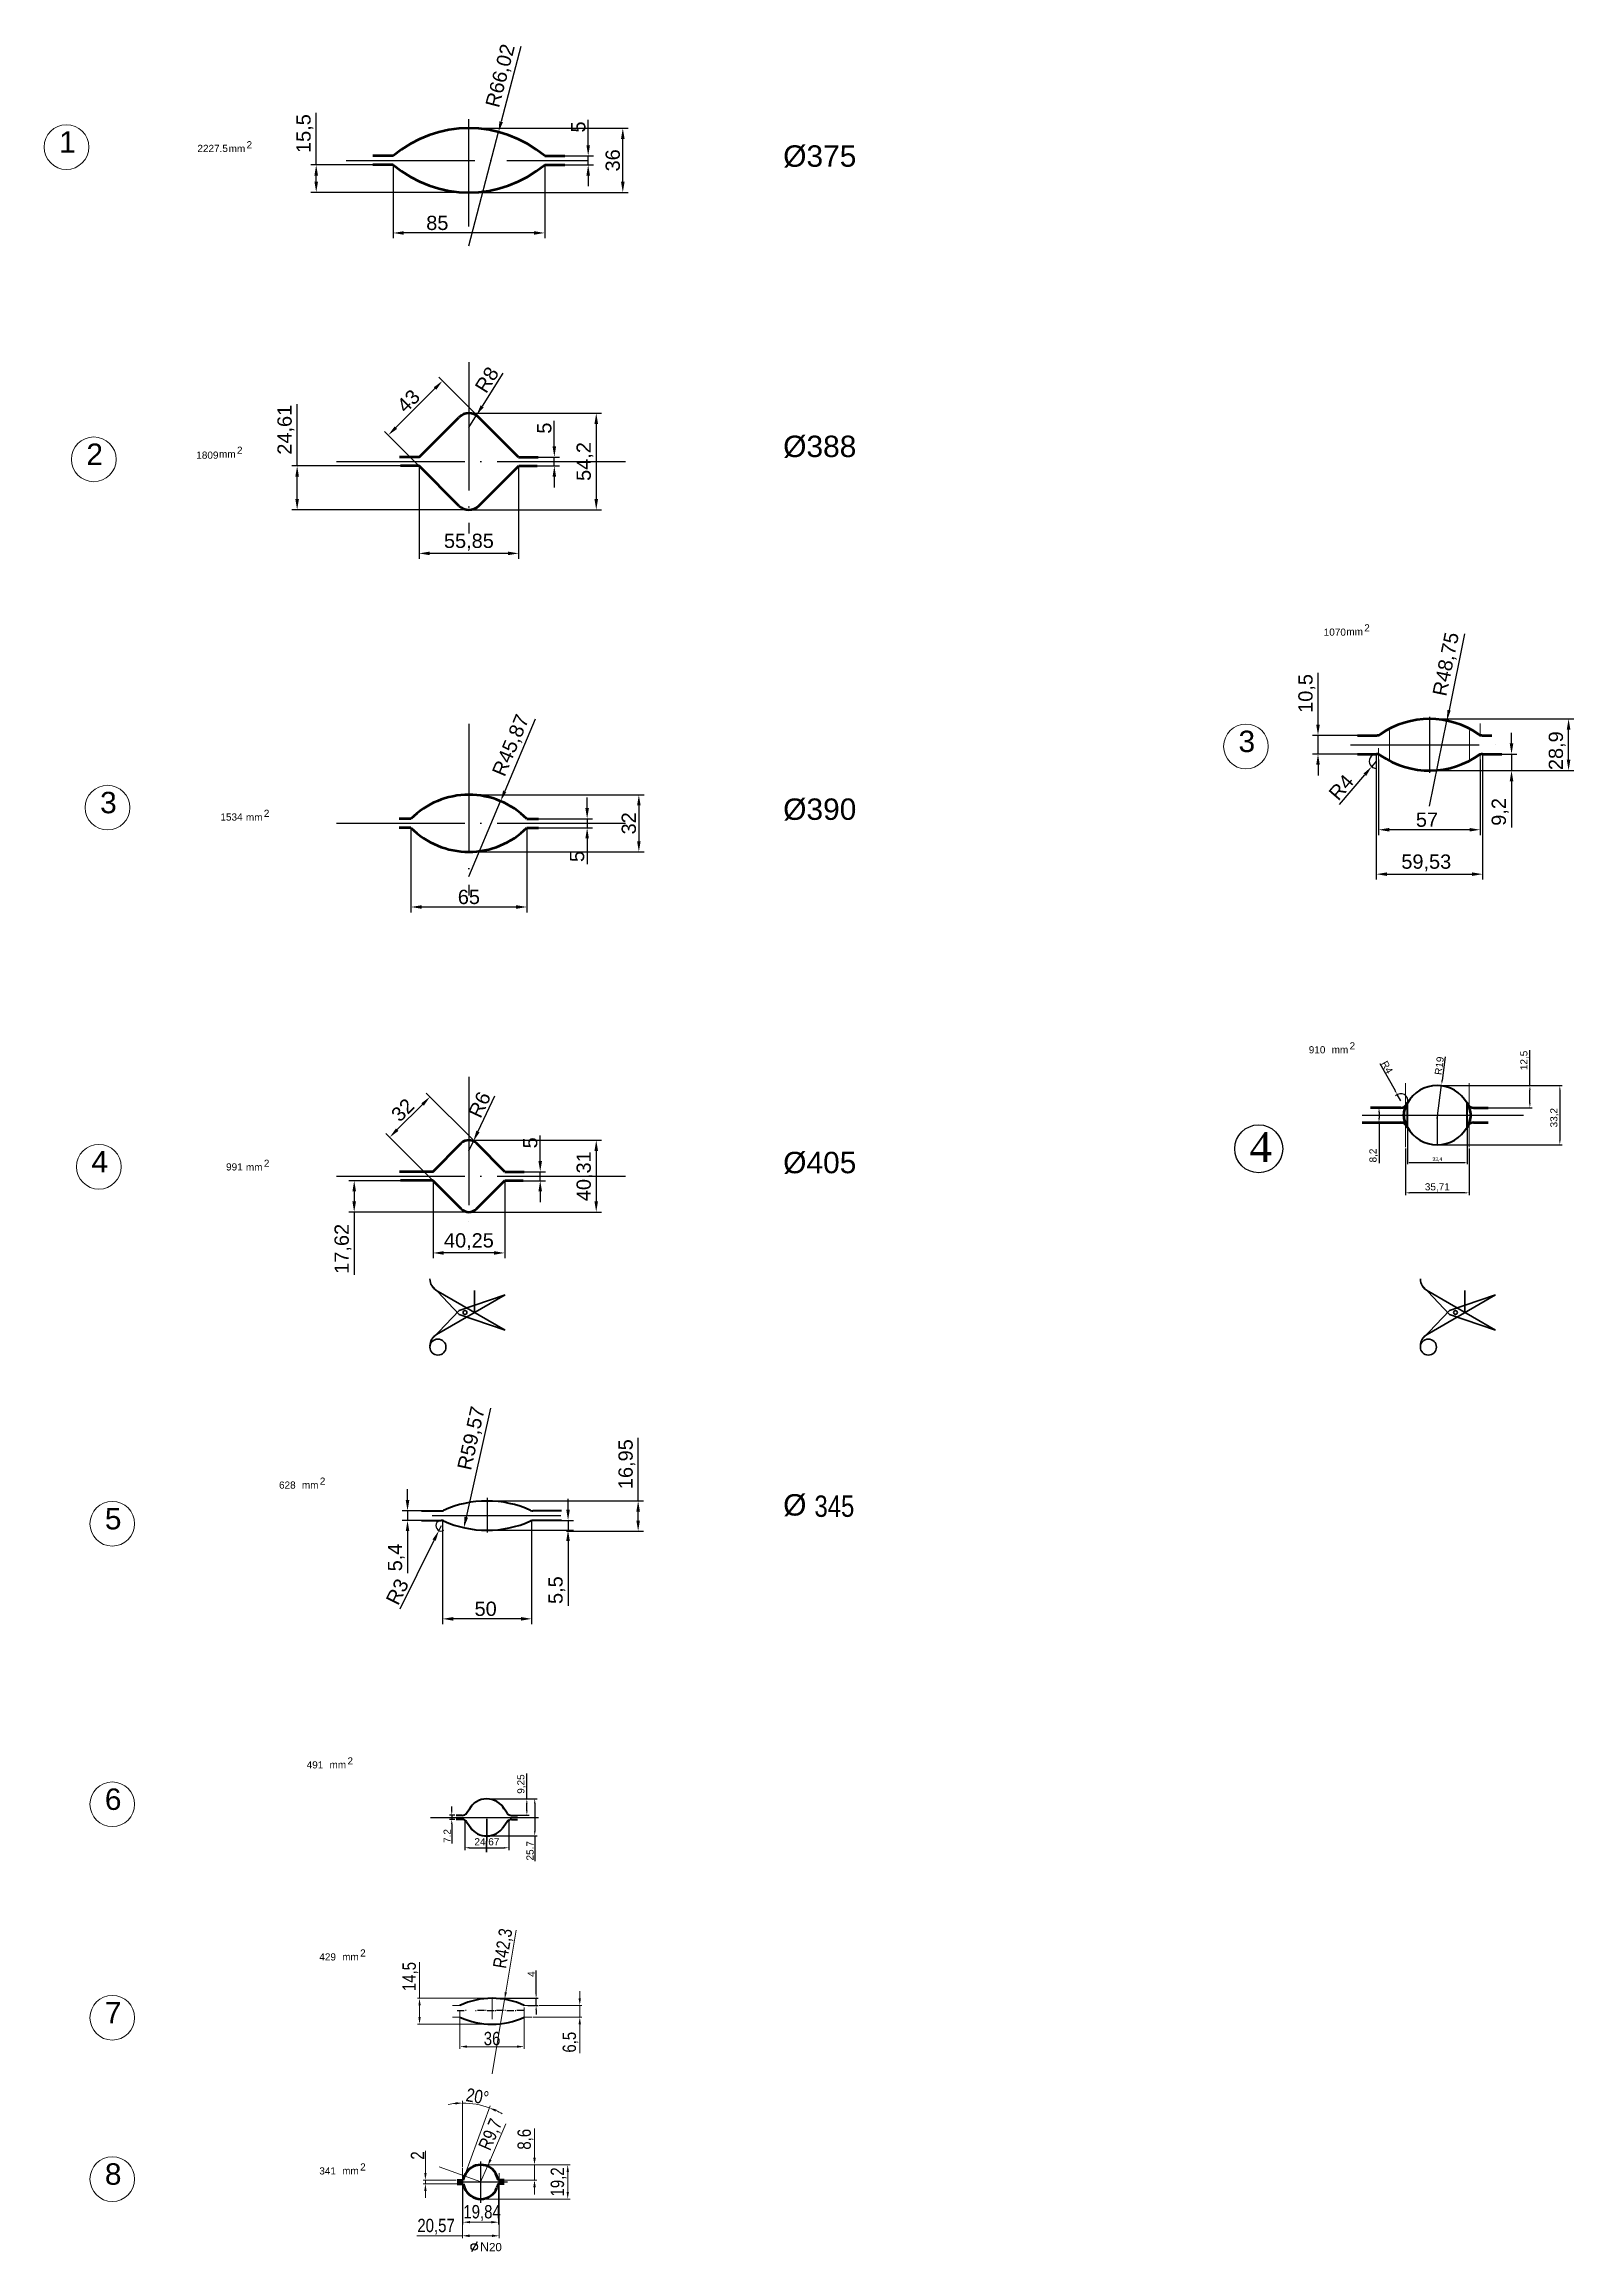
# Model space of a CAD drawing. Header units: millimetres. Extents: x -954 to 34898, y -2134 to 12006.
# Drawn here: x 15756 to 16614, y 3502 to 4739 of the extents above; entities that cross this region are included whole.
import ezdxf

# ---------------------------------------------------------------- set-up
doc = ezdxf.new("R2010")
doc.units = ezdxf.units.MM
doc.header["$LTSCALE"] = 3
doc.linetypes.add('ACAD_ISO04W100', pattern=[30, 24, -3, 0, -3])
for name, color, linetype, lineweight in [('apm', 4, 'Continuous', 30), ('apm2', 6, 'Continuous', 30), ('Main', 1, 'Continuous', 40), ('Quota', 3, 'Continuous', 40), ('контурная', 7, 'Continuous', 50), ('осевые', 1, 'ACAD_ISO04W100', 25), ('размерные', 7, 'Continuous', 25), ('тонкая', 7, 'Continuous', 20), ('тонкий', 7, 'Continuous', 20)]:
    doc.layers.add(name, color=color, linetype=linetype, lineweight=lineweight)
doc.layers.add('Center', color=6, linetype='ACAD_ISO04W100')
doc.layers.add('осевая', color=4, linetype='Continuous')
doc.styles.add('s1v4', font='arial.ttf', dxfattribs={"height": 4})
doc.styles.add('s3v2.5', font='arial.ttf', dxfattribs={"width": 0.8, "height": 7.5})
doc.styles.add('s3v4', font='arial.ttf', dxfattribs={"width": 0.8, "height": 12})
doc.styles.get("Standard").update_dxf_attribs({"font": 'arial.ttf'})
doc.dimstyles.new('ISO-25', dxfattribs={"dimtxt": 2.5, "dimasz": 2.5, "dimexe": 1.25, "dimexo": 0.625, "dimtad": 1, "dimtxsty": 'Standard', "dimcen": 2.5, "dimadec": 0, "dimazin": 0, "dimtfac": 1, "dimtmove": 0, "dimatfit": 3, "dimfxl": 1, "dimarcsym": 0})
doc.dimstyles.new('ISO-25$0', dxfattribs={"dimscale": 2, "dimtxt": 4, "dimasz": 3, "dimexe": 0.5, "dimexo": 0, "dimgap": 1, "dimtad": 1, "dimtxsty": 'Standard', "dimcen": 3, "dimclrd": 150, "dimclre": 150, "dimadec": 0, "dimazin": 0, "dimtfac": 1, "dimtmove": 0, "dimatfit": 3, "dimfxl": 1, "dimlwd": -1, "dimarcsym": 0})
doc.dimstyles.new('ISO-25$4', dxfattribs={"dimscale": 3, "dimtxt": 4, "dimasz": 1, "dimexe": 0, "dimexo": 1, "dimtad": 1, "dimtih": 1, "dimtoh": 1, "dimtxsty": 'Standard', "dimcen": 2, "dimclrd": 5, "dimclre": 5, "dimclrt": 3, "dimadec": 0, "dimazin": 0, "dimtfac": 1, "dimtmove": 0, "dimatfit": 3, "dimfxl": 1, "dimarcsym": 0})
doc.dimstyles.new('s1v2', dxfattribs={"dimtxt": 2, "dimasz": 1, "dimexe": 1, "dimexo": 0, "dimgap": 0.5, "dimtad": 1, "dimtxsty": 'Standard', "dimcen": 1, "dimadec": 0, "dimazin": 0, "dimtfac": 1, "dimtix": 1, "dimtmove": 0, "dimatfit": 3, "dimfxl": 1, "dimarcsym": 0})
doc.dimstyles.new('s2v4', dxfattribs={"dimtxt": 8, "dimasz": 6, "dimexe": 3, "dimexo": 0, "dimgap": 1.5, "dimtad": 1, "dimtxsty": 'Standard', "dimcen": 2.5, "dimadec": 0, "dimazin": 0, "dimtfac": 1, "dimtmove": 0, "dimatfit": 3, "dimfxl": 1, "dimarcsym": 0})
doc.dimstyles.new('s3v2.5', dxfattribs={"dimtxt": 7.5, "dimasz": 4, "dimexe": 1.25, "dimexo": 0.625, "dimtad": 1, "dimtxsty": 's3v2.5', "dimcen": 1.5, "dimclrd": 6, "dimclre": 256, "dimclrt": 1, "dimadec": 0, "dimazin": 0, "dimtfac": 1, "dimtmove": 0, "dimatfit": 3, "dimfxl": 1, "dimlwd": -1, "dimlwe": -1, "dimarcsym": 0})

msp = doc.modelspace()

# ---------------------------------------------------------------- texts
at = {"attachment_point": 1}
for s, insert, char_height, width in [('{\\fTimes New Roman|b0|i0|c0|p18;4}', (16431.896, 4129.403), 16.64, 9.64736), ('N{\\H0.9217x;20}', (16000.458, 3507.139), 4.99859, 15.7678)]:
    msp.add_mtext(s, dxfattribs=dict(at, insert=insert, char_height=char_height, width=width))
at = {"layer": 'тонкая', "style": 's1v4'}
for s, p in [('2227.5', (15841.989, 4678.805)), ('mm', (15859.489, 4678.704)), ('2', (15869.559, 4680.849)), ('1809', (15841.356, 4506.873)), ('mm', (15854.102, 4507.48)), ('2', (15864.172, 4509.624)), ('1070', (16473.51, 4407.67)), ('mm', (16486.172, 4407.936)), ('2', (16496.242, 4410.081)), ('1534', (15854.894, 4304.044)), ('mm', (15869.163, 4303.944)), ('2', (15879.233, 4306.088)), ('910', (16465.122, 4173.578)), ('mm', (16477.93, 4173.64)), ('2', (16488, 4175.785)), ('991', (15858.058, 4107.924)), ('mm', (15869.163, 4107.823)), ('2', (15879.233, 4109.968)), ('2', (15910.622, 3931.799)), ('628', (15887.744, 3929.592)), ('mm', (15900.552, 3929.654)), ('491', (15903.247, 3772.762)), ('mm', (15916.055, 3772.825)), ('2', (15926.125, 3774.969)), ('429', (15910.345, 3665.112)), ('mm', (15923.153, 3665.174)), ('2', (15933.223, 3667.318)), ('2', (15933.223, 3547.386)), ('341', (15910.345, 3545.18)), ('mm', (15923.153, 3545.242))]:
    msp.add_text(s, height=4, dxfattribs=at).set_placement(p)
at = {"layer": 'тонкая', "style": 's3v4', "width": 0.8}
msp.add_text('345', height=12, dxfattribs=at).set_placement((16187.946, 3913.761))
at = {"layer": 'тонкий', "style": 's1v4'}
for s, p in [('1', (15764.415, 4678.374)), ('%%C375', (16170.439, 4670.513)), ('%%C388', (16170.439, 4507.796)), ('2', (15779.726, 4503.364)), ('3', (16425.726, 4342.436)), ('3', (15787.418, 4308.144)), ('%%C390', (16170.439, 4304.433)), ('4', (15782.561, 4106.839)), ('%%C405', (16170.439, 4106.374)), ('%%C', (16170.439, 3914.493)), ('5', (15790.091, 3906.75)), ('6', (15790.091, 3749.523)), ('7', (15790.091, 3629.864)), ('8', (15790.091, 3539.424))]:
    msp.add_text(s, height=12, dxfattribs=at).set_placement(p)

# ---------------------------------------------------------------- blocks, each defined once
blk = doc.blocks.new('*D789')
at = {"color": 0, "lineweight": -2, "transparency": 16777216}
for p, q in [((15984.6, 3749), (15984.6, 3751.5)), ((15986.4, 3746.5), (15983.4, 3746.5)), ((15986.4, 3744.2), (15983.4, 3744.2)), ((15984.6, 3746.5), (15984.6, 3744.2)), ((15984.6, 3741.7), (15984.6, 3730.7))]:
    blk.add_line(p, q, dxfattribs=at)
at = {"color": 0, "transparency": 16777216}
for points in [[(15984.2, 3749), (15985, 3749), (15984.6, 3746.5)], [(15984.2, 3741.7), (15985, 3741.7), (15984.6, 3744.2)]]:
    blk.add_solid(points, dxfattribs=at)
at = {"layer": 'Defpoints', "color": 0, "transparency": 16777216}
for p in [(15984.6, 3744.2), (15987, 3746.5), (15987, 3744.2)]:
    blk.add_point(p, dxfattribs=at)
at = {"color": 0, "transparency": 16777216, "insert": (15982, 3734.9), "char_height": 4, "attachment_point": 5, "rotation": 90}
blk.add_mtext('7.2', dxfattribs=at)
blk = doc.blocks.new('*D790')
at = {"color": 0, "lineweight": -2, "transparency": 16777216}
for p, q in [((15991.9, 3743.8), (15991.9, 3727)), ((16016.6, 3743.8), (16016.6, 3727)), ((15994.4, 3728.3), (16014.1, 3728.3))]:
    blk.add_line(p, q, dxfattribs=at)
at = {"color": 0, "transparency": 16777216}
for points in [[(15994.4, 3728.7), (15994.4, 3727.9), (15991.9, 3728.3)], [(16014.1, 3728.7), (16014.1, 3727.9), (16016.6, 3728.3)]]:
    blk.add_solid(points, dxfattribs=at)
at = {"layer": 'Defpoints', "color": 0, "transparency": 16777216}
for p in [(15991.9, 3744.5), (16016.6, 3744.5), (16016.6, 3728.3)]:
    blk.add_point(p, dxfattribs=at)
at = {"color": 0, "transparency": 16777216, "insert": (16004.3, 3731.3), "char_height": 4, "attachment_point": 5}
blk.add_mtext('24,67', dxfattribs=at)
blk = doc.blocks.new('*D791')
at = {"color": 0, "lineweight": -2, "transparency": 16777216}
for p, q in [((16026.7, 3755.7), (16026.7, 3769.9)), ((16004.8, 3755.7), (16028, 3755.7)), ((16026.7, 3749), (16026.7, 3753.2)), ((16018.7, 3746.5), (16028, 3746.5))]:
    blk.add_line(p, q, dxfattribs=at)
at = {"color": 0, "transparency": 16777216}
for points in [[(16026.3, 3753.2), (16027.1, 3753.2), (16026.7, 3755.7)], [(16026.3, 3749), (16027.1, 3749), (16026.7, 3746.5)]]:
    blk.add_solid(points, dxfattribs=at)
at = {"layer": 'Defpoints', "color": 0, "transparency": 16777216}
for p in [(16004.1, 3755.7), (16026.7, 3755.7), (16018.1, 3746.5)]:
    blk.add_point(p, dxfattribs=at)
at = {"color": 0, "transparency": 16777216, "insert": (16023.7, 3764), "char_height": 4, "attachment_point": 5, "rotation": 90}
blk.add_mtext('9,25', dxfattribs=at)
blk = doc.blocks.new('*D792')
at = {"color": 0, "lineweight": -2, "transparency": 16777216}
for p, q in [((16004.8, 3755.7), (16032.4, 3755.7)), ((16031.1, 3753.2), (16031.1, 3737.5)), ((16003.7, 3735), (16032.4, 3735)), ((16031.1, 3735), (16031.1, 3720.8))]:
    blk.add_line(p, q, dxfattribs=at)
at = {"color": 0, "transparency": 16777216}
for points in [[(16030.7, 3753.2), (16031.6, 3753.2), (16031.1, 3755.7)], [(16030.7, 3737.5), (16031.6, 3737.5), (16031.1, 3735)]]:
    blk.add_solid(points, dxfattribs=at)
at = {"layer": 'Defpoints', "color": 0, "transparency": 16777216}
for p in [(16004.1, 3755.7), (16003, 3735), (16031.1, 3735)]:
    blk.add_point(p, dxfattribs=at)
at = {"color": 0, "transparency": 16777216, "insert": (16028.5, 3726.6), "char_height": 4, "attachment_point": 5, "rotation": 90}
blk.add_mtext('25.7', dxfattribs=at)
blk = doc.blocks.new('*D793')
at = {"layer": 'Defpoints', "color": 0, "transparency": 16777216}
for p in [(15959.8, 3911.8), (15967.6, 3917.2), (15967.6, 3911.8)]:
    blk.add_point(p, dxfattribs=at)
at = {"layer": 'тонкий', "color": 0, "lineweight": -2, "transparency": 16777216}
for p, q in [((15959.8, 3923.2), (15959.8, 3929.2)), ((15967.6, 3917.2), (15956.8, 3917.2)), ((15967.6, 3911.8), (15956.8, 3911.8)), ((15959.8, 3917.2), (15959.8, 3911.8)), ((15959.8, 3905.8), (15959.8, 3882.2))]:
    blk.add_line(p, q, dxfattribs=at)
at = {"layer": 'тонкий', "color": 0, "transparency": 16777216}
for points in [[(15958.8, 3923.2), (15960.8, 3923.2), (15959.8, 3917.2)], [(15958.8, 3905.8), (15960.8, 3905.8), (15959.8, 3911.8)]]:
    blk.add_solid(points, dxfattribs=at)
at = {"layer": 'тонкий', "color": 0, "transparency": 16777216, "insert": (15953.5, 3891), "char_height": 8, "attachment_point": 5, "rotation": 90}
blk.add_mtext('5,4', dxfattribs=at)
blk = doc.blocks.new('*D794')
at = {"layer": 'Defpoints', "color": 0, "transparency": 16777216}
for p in [(15979.4, 3911.1), (16029.4, 3911.1), (15979.4, 3856.6)]:
    blk.add_point(p, dxfattribs=at)
at = {"layer": 'тонкий', "color": 0, "lineweight": -2, "transparency": 16777216}
for p, q in [((15979.4, 3911.1), (15979.4, 3853.6)), ((16029.4, 3911.1), (16029.4, 3853.6)), ((16023.4, 3856.6), (15985.4, 3856.6))]:
    blk.add_line(p, q, dxfattribs=at)
at = {"layer": 'тонкий', "color": 0, "transparency": 16777216}
for points in [[(15985.4, 3857.6), (15985.4, 3855.6), (15979.4, 3856.6)], [(16023.4, 3857.6), (16023.4, 3855.6), (16029.4, 3856.6)]]:
    blk.add_solid(points, dxfattribs=at)
at = {"layer": 'тонкий', "color": 0, "transparency": 16777216, "insert": (16003.6, 3862.2), "char_height": 8, "attachment_point": 5}
blk.add_mtext('50', dxfattribs=at)
blk = doc.blocks.new('*D797')
at = {"layer": 'Defpoints', "color": 0, "transparency": 16777216}
for p in [(16046.2, 3911.8), (16049.8, 3911.8), (16004.4, 3906.3)]:
    blk.add_point(p, dxfattribs=at)
at = {"layer": 'тонкий', "color": 0, "lineweight": -2, "transparency": 16777216}
for p, q in [((16049.8, 3917.8), (16049.8, 3923.8)), ((16046.2, 3911.8), (16052.8, 3911.8)), ((16049.8, 3911.8), (16049.8, 3906.3)), ((16004.4, 3906.3), (16052.8, 3906.3)), ((16049.8, 3900.3), (16049.8, 3863.9))]:
    blk.add_line(p, q, dxfattribs=at)
at = {"layer": 'тонкий', "color": 0, "transparency": 16777216}
for points in [[(16048.8, 3917.8), (16050.8, 3917.8), (16049.8, 3911.8)], [(16048.8, 3900.3), (16050.8, 3900.3), (16049.8, 3906.3)]]:
    blk.add_solid(points, dxfattribs=at)
at = {"layer": 'тонкий', "color": 0, "transparency": 16777216, "insert": (16043.5, 3872.7), "char_height": 8, "attachment_point": 5, "rotation": 90}
blk.add_mtext('5,5', dxfattribs=at)
blk = doc.blocks.new('*D795')
at = {"layer": 'Defpoints', "color": 0, "transparency": 16777216}
for p in [(16004.4, 3922.7), (16089.1, 3922.7), (16049, 3905.7)]:
    blk.add_point(p, dxfattribs=at)
at = {"layer": 'тонкий', "color": 0, "lineweight": -2, "transparency": 16777216}
for p, q in [((16089.1, 3922.7), (16089.1, 3958)), ((16004.4, 3922.7), (16092.1, 3922.7)), ((16089.1, 3911.7), (16089.1, 3916.7)), ((16049, 3905.7), (16092.1, 3905.7))]:
    blk.add_line(p, q, dxfattribs=at)
at = {"layer": 'тонкий', "color": 0, "transparency": 16777216}
for points in [[(16088.1, 3916.7), (16090.1, 3916.7), (16089.1, 3922.7)], [(16088.1, 3911.7), (16090.1, 3911.7), (16089.1, 3905.7)]]:
    blk.add_solid(points, dxfattribs=at)
at = {"layer": 'тонкий', "color": 0, "transparency": 16777216, "insert": (16082.8, 3943.3), "char_height": 8, "attachment_point": 5, "rotation": 90}
blk.add_mtext('16,95', dxfattribs=at)
blk = doc.blocks.new('*D798')
at = {"layer": 'Defpoints', "color": 0, "transparency": 16777216}
for p in [(15977.4, 3906.1), (15978.7, 3908.8)]:
    blk.add_point(p, dxfattribs=at)
at = {"layer": 'тонкий', "color": 0, "lineweight": -2, "transparency": 16777216}
for p, q in [((15955.6, 3862.2), (15974.7, 3900.7)), ((15978.7, 3908.8), (15977.4, 3906.1))]:
    blk.add_line(p, q, dxfattribs=at)
blk.add_arc((15978.7, 3908.8), 3, 90, 300.9069, dxfattribs=at)
at = {"layer": 'тонкий', "color": 0, "transparency": 16777216}
blk.add_solid([(15973.8, 3901.1), (15975.6, 3900.3), (15977.4, 3906.1)], dxfattribs=at)
at = {"layer": 'тонкий', "color": 0, "transparency": 16777216, "insert": (15954.1, 3871.8), "char_height": 8, "attachment_point": 5, "rotation": 63.6111}
blk.add_mtext('R3', dxfattribs=at)
blk = doc.blocks.new('*D799')
at = {"layer": 'Defpoints', "color": 0, "transparency": 16777216}
for p in [(16004.4, 3965.8), (15991.4, 3907.7)]:
    blk.add_point(p, dxfattribs=at)
at = {"layer": 'тонкий', "color": 0, "lineweight": -2, "transparency": 16777216}
blk.add_line((16006.4, 3974.7), (15992.7, 3913.6), dxfattribs=at)
at = {"layer": 'тонкий', "color": 0, "transparency": 16777216}
blk.add_solid([(15991.7, 3913.8), (15993.7, 3913.3), (15991.4, 3907.7)], dxfattribs=at)
at = {"layer": 'тонкий', "color": 0, "transparency": 16777216, "insert": (15996.1, 3957.7), "char_height": 8, "attachment_point": 5, "rotation": 77.385}
blk.add_mtext('R59,57', dxfattribs=at)
blk = doc.blocks.new('*D800')
at = {"layer": 'Defpoints', "color": 0, "transparency": 16777216}
for p in [(16048, 4676.6), (16048, 4671.6), (16061.1, 4676.6)]:
    blk.add_point(p, dxfattribs=at)
at = {"layer": 'тонкая', "color": 0, "lineweight": -2, "transparency": 16777216}
for p, q in [((16061.1, 4682.6), (16061.1, 4696.9)), ((16048, 4676.6), (16064.1, 4676.6)), ((16048, 4671.6), (16064.1, 4671.6)), ((16061.1, 4671.6), (16061.1, 4676.6)), ((16061.1, 4665.6), (16061.1, 4659.6))]:
    blk.add_line(p, q, dxfattribs=at)
at = {"layer": 'тонкая', "color": 0, "transparency": 16777216}
for points in [[(16060.1, 4682.6), (16062.1, 4682.6), (16061.1, 4676.6)], [(16060.1, 4665.6), (16062.1, 4665.6), (16061.1, 4671.6)]]:
    blk.add_solid(points, dxfattribs=at)
at = {"layer": 'тонкая', "color": 0, "transparency": 16777216, "insert": (16055.6, 4692.8), "char_height": 8, "attachment_point": 5, "rotation": 90}
blk.add_mtext('5', dxfattribs=at)
blk = doc.blocks.new('*D801')
at = {"layer": 'Defpoints', "color": 0, "transparency": 16777216}
for p in [(15994.2, 4692.1), (16080.5, 4692.1), (15994.2, 4656.1)]:
    blk.add_point(p, dxfattribs=at)
at = {"layer": 'тонкая', "color": 0, "lineweight": -2, "transparency": 16777216}
for p, q in [((15994.2, 4692.1), (16083.5, 4692.1)), ((16080.5, 4662.1), (16080.5, 4686.1)), ((15994.2, 4656.1), (16083.5, 4656.1))]:
    blk.add_line(p, q, dxfattribs=at)
at = {"layer": 'тонкая', "color": 0, "transparency": 16777216}
for points in [[(16079.5, 4686.1), (16081.5, 4686.1), (16080.5, 4692.1)], [(16079.5, 4662.1), (16081.5, 4662.1), (16080.5, 4656.1)]]:
    blk.add_solid(points, dxfattribs=at)
at = {"layer": 'тонкая', "color": 0, "transparency": 16777216, "insert": (16074.9, 4674.1), "char_height": 8, "attachment_point": 5, "rotation": 90}
blk.add_mtext('36', dxfattribs=at)
blk = doc.blocks.new('*D802')
at = {"layer": 'Defpoints', "color": 0, "transparency": 16777216}
for p in [(15951.7, 4671.6), (16036.7, 4671.6), (15951.7, 4633.4)]:
    blk.add_point(p, dxfattribs=at)
at = {"layer": 'тонкая', "color": 0, "lineweight": -2, "transparency": 16777216}
for p, q in [((15951.7, 4671.6), (15951.7, 4630.4)), ((16036.7, 4671.6), (16036.7, 4630.4)), ((16030.7, 4633.4), (15957.7, 4633.4))]:
    blk.add_line(p, q, dxfattribs=at)
at = {"layer": 'тонкая', "color": 0, "transparency": 16777216}
for points in [[(15957.7, 4634.4), (15957.7, 4632.4), (15951.7, 4633.4)], [(16030.7, 4634.4), (16030.7, 4632.4), (16036.7, 4633.4)]]:
    blk.add_solid(points, dxfattribs=at)
at = {"layer": 'тонкая', "color": 0, "transparency": 16777216, "insert": (15976.5, 4639), "char_height": 8, "attachment_point": 5}
blk.add_mtext('85', dxfattribs=at)
blk = doc.blocks.new('*D803')
at = {"layer": 'Defpoints', "color": 0, "transparency": 16777216}
for p in [(16010.8, 4690), (15994.2, 4626.1)]:
    blk.add_point(p, dxfattribs=at)
at = {"layer": 'тонкая', "color": 0, "lineweight": -2, "transparency": 16777216}
for p, q in [((16023.3, 4738), (16012.3, 4695.8)), ((15994.2, 4626.1), (16010.8, 4690))]:
    blk.add_line(p, q, dxfattribs=at)
at = {"layer": 'тонкая', "color": 0, "transparency": 16777216}
blk.add_solid([(16011.3, 4696), (16013.3, 4695.5), (16010.8, 4690)], dxfattribs=at)
at = {"layer": 'тонкая', "color": 0, "transparency": 16777216, "insert": (16012.4, 4721.4), "char_height": 8, "attachment_point": 5, "rotation": 75.4285}
blk.add_mtext('R66,02', dxfattribs=at)
blk = doc.blocks.new('*D804')
at = {"layer": 'Defpoints', "color": 0, "transparency": 16777216}
for p in [(16029.4, 4507.8), (16042.1, 4507.8), (16029.4, 4502.8)]:
    blk.add_point(p, dxfattribs=at)
at = {"layer": 'тонкая', "color": 0, "lineweight": -2, "transparency": 16777216}
for p, q in [((16042.1, 4513.8), (16042.1, 4528.1)), ((16029.4, 4507.8), (16045.1, 4507.8)), ((16042.1, 4502.8), (16042.1, 4507.8)), ((16029.4, 4502.8), (16045.1, 4502.8)), ((16042.1, 4496.8), (16042.1, 4490.8))]:
    blk.add_line(p, q, dxfattribs=at)
at = {"layer": 'тонкая', "color": 0, "transparency": 16777216}
for points in [[(16041.1, 4513.8), (16043.1, 4513.8), (16042.1, 4507.8)], [(16041.1, 4496.8), (16043.1, 4496.8), (16042.1, 4502.8)]]:
    blk.add_solid(points, dxfattribs=at)
at = {"layer": 'тонкая', "color": 0, "transparency": 16777216, "insert": (16036.5, 4524), "char_height": 8, "attachment_point": 5, "rotation": 90}
blk.add_mtext('5', dxfattribs=at)
blk = doc.blocks.new('*D805')
at = {"layer": 'Defpoints', "color": 0, "transparency": 16777216}
for p in [(15994.2, 4532.4), (15994.2, 4478.2), (16065.6, 4478.2)]:
    blk.add_point(p, dxfattribs=at)
at = {"layer": 'тонкая', "color": 0, "lineweight": -2, "transparency": 16777216}
for p, q in [((15994.2, 4532.4), (16068.6, 4532.4)), ((16065.6, 4526.4), (16065.6, 4484.2)), ((15994.2, 4478.2), (16068.6, 4478.2))]:
    blk.add_line(p, q, dxfattribs=at)
at = {"layer": 'тонкая', "color": 0, "transparency": 16777216}
for points in [[(16064.6, 4526.4), (16066.6, 4526.4), (16065.6, 4532.4)], [(16064.6, 4484.2), (16066.6, 4484.2), (16065.6, 4478.2)]]:
    blk.add_solid(points, dxfattribs=at)
at = {"layer": 'тонкая', "color": 0, "transparency": 16777216, "insert": (16059.3, 4505.3), "char_height": 8, "attachment_point": 5, "rotation": 90}
blk.add_mtext('54,2', dxfattribs=at)
blk = doc.blocks.new('*D806')
at = {"layer": 'Defpoints', "color": 0, "transparency": 16777216}
for p in [(15998.4, 4531.2), (15994.2, 4524.4)]:
    blk.add_point(p, dxfattribs=at)
at = {"layer": 'тонкая', "color": 0, "lineweight": -2, "transparency": 16777216}
for p, q in [((16013.3, 4554.8), (16001.6, 4536.3)), ((15994.2, 4524.4), (15998.4, 4531.2))]:
    blk.add_line(p, q, dxfattribs=at)
at = {"layer": 'тонкая', "color": 0, "transparency": 16777216}
blk.add_solid([(16000.8, 4536.8), (16002.5, 4535.7), (15998.4, 4531.2)], dxfattribs=at)
at = {"layer": 'тонкая', "color": 0, "transparency": 16777216, "insert": (16004.3, 4551.1), "char_height": 8, "attachment_point": 5, "rotation": 57.9091}
blk.add_mtext('R8', dxfattribs=at)
blk = doc.blocks.new('*D807')
at = {"layer": 'Defpoints', "color": 0, "transparency": 16777216}
for p in [(15966.3, 4502.8), (16022.1, 4502.8), (15966.3, 4453.8)]:
    blk.add_point(p, dxfattribs=at)
at = {"layer": 'тонкая', "color": 0, "lineweight": -2, "transparency": 16777216}
for p, q in [((15966.3, 4502.8), (15966.3, 4450.8)), ((16022.1, 4502.8), (16022.1, 4450.8)), ((16016.1, 4453.8), (15972.3, 4453.8))]:
    blk.add_line(p, q, dxfattribs=at)
at = {"layer": 'тонкая', "color": 0, "transparency": 16777216}
for points in [[(15972.3, 4454.8), (15972.3, 4452.8), (15966.3, 4453.8)], [(16016.1, 4454.8), (16016.1, 4452.8), (16022.1, 4453.8)]]:
    blk.add_solid(points, dxfattribs=at)
at = {"layer": 'тонкая', "color": 0, "transparency": 16777216, "insert": (15994.2, 4460.1), "char_height": 8, "attachment_point": 5}
blk.add_mtext('55,85', dxfattribs=at)
blk = doc.blocks.new('*D808')
at = {"layer": 'Defpoints', "color": 0, "transparency": 16777216}
for p in [(15999.8, 4530.1), (15949, 4520.1), (15969.4, 4499.7)]:
    blk.add_point(p, dxfattribs=at)
at = {"layer": 'тонкая', "color": 0, "lineweight": -2, "transparency": 16777216}
for p, q in [((15975.2, 4546.2), (15953.3, 4524.3)), ((15999.8, 4530.1), (15977.3, 4552.6)), ((15969.4, 4499.7), (15946.9, 4522.2))]:
    blk.add_line(p, q, dxfattribs=at)
at = {"layer": 'тонкая', "color": 0, "transparency": 16777216}
for points in [[(15974.5, 4546.9), (15975.9, 4545.5), (15979.4, 4550.5)], [(15952.6, 4525), (15954, 4523.6), (15949, 4520.1)]]:
    blk.add_solid(points, dxfattribs=at)
at = {"layer": 'тонкая', "color": 0, "transparency": 16777216, "insert": (15960.3, 4539.2), "char_height": 8, "attachment_point": 5, "rotation": 45}
blk.add_mtext('43', dxfattribs=at)
blk = doc.blocks.new('*D809')
at = {"layer": 'Defpoints', "color": 0, "transparency": 16777216}
for p in [(16021.5, 4107.2), (16021.5, 4102.2), (16034.2, 4107.2)]:
    blk.add_point(p, dxfattribs=at)
at = {"layer": 'тонкая', "color": 0, "lineweight": -2, "transparency": 16777216}
for p, q in [((16034.2, 4113.2), (16034.2, 4127.5)), ((16021.5, 4107.2), (16037.2, 4107.2)), ((16021.5, 4102.2), (16037.2, 4102.2)), ((16034.2, 4102.2), (16034.2, 4107.2)), ((16034.2, 4096.2), (16034.2, 4090.2))]:
    blk.add_line(p, q, dxfattribs=at)
at = {"layer": 'тонкая', "color": 0, "transparency": 16777216}
for points in [[(16033.2, 4113.2), (16035.2, 4113.2), (16034.2, 4107.2)], [(16033.2, 4096.2), (16035.2, 4096.2), (16034.2, 4102.2)]]:
    blk.add_solid(points, dxfattribs=at)
at = {"layer": 'тонкая', "color": 0, "transparency": 16777216, "insert": (16028.6, 4123.4), "char_height": 8, "attachment_point": 5, "rotation": 90}
blk.add_mtext('5', dxfattribs=at)
blk = doc.blocks.new('*D796')
at = {"layer": 'Defpoints', "color": 0, "transparency": 16777216}
for p in [(15994.2, 4124.9), (15994.2, 4084.6), (16065.6, 4084.6)]:
    blk.add_point(p, dxfattribs=at)
at = {"layer": 'тонкая', "color": 0, "lineweight": -2, "transparency": 16777216}
for p, q in [((15994.2, 4124.9), (16068.6, 4124.9)), ((16065.6, 4118.9), (16065.6, 4090.6)), ((15994.2, 4084.6), (16068.6, 4084.6))]:
    blk.add_line(p, q, dxfattribs=at)
at = {"layer": 'тонкая', "color": 0, "transparency": 16777216}
for points in [[(16064.6, 4118.9), (16066.6, 4118.9), (16065.6, 4124.9)], [(16064.6, 4090.6), (16066.6, 4090.6), (16065.6, 4084.6)]]:
    blk.add_solid(points, dxfattribs=at)
at = {"layer": 'тонкая', "color": 0, "transparency": 16777216, "insert": (16059.3, 4104.7), "char_height": 8, "attachment_point": 5, "rotation": 90}
blk.add_mtext('40,31', dxfattribs=at)
blk = doc.blocks.new('*D810')
at = {"layer": 'Defpoints', "color": 0, "transparency": 16777216}
for p in [(15961.7, 4300), (16026.7, 4300), (15961.7, 4255.6)]:
    blk.add_point(p, dxfattribs=at)
at = {"layer": 'тонкая', "color": 0, "lineweight": -2, "transparency": 16777216}
for p, q in [((15961.7, 4300), (15961.7, 4252.6)), ((16026.7, 4300), (16026.7, 4252.6)), ((16020.7, 4255.6), (15967.7, 4255.6))]:
    blk.add_line(p, q, dxfattribs=at)
at = {"layer": 'тонкая', "color": 0, "transparency": 16777216}
for points in [[(15967.7, 4256.6), (15967.7, 4254.6), (15961.7, 4255.6)], [(16020.7, 4256.6), (16020.7, 4254.6), (16026.7, 4255.6)]]:
    blk.add_solid(points, dxfattribs=at)
at = {"layer": 'тонкая', "color": 0, "transparency": 16777216, "insert": (15994.2, 4261.2), "char_height": 8, "attachment_point": 5}
blk.add_mtext('65', dxfattribs=at)
blk = doc.blocks.new('*D811')
at = {"layer": 'Defpoints', "color": 0, "transparency": 16777216}
for p in [(16012, 4314.9), (15994.2, 4272.7)]:
    blk.add_point(p, dxfattribs=at)
at = {"layer": 'тонкая', "color": 0, "lineweight": -2, "transparency": 16777216}
for p, q in [((16031.3, 4360.9), (16014.3, 4320.5)), ((15994.2, 4272.7), (16012, 4314.9))]:
    blk.add_line(p, q, dxfattribs=at)
at = {"layer": 'тонкая', "color": 0, "transparency": 16777216}
blk.add_solid([(16013.4, 4320.9), (16015.2, 4320.1), (16012, 4314.9)], dxfattribs=at)
at = {"layer": 'тонкая', "color": 0, "transparency": 16777216, "insert": (16018.2, 4346), "char_height": 8, "attachment_point": 5, "rotation": 67.1829}
blk.add_mtext('R45,87', dxfattribs=at)
blk = doc.blocks.new('*D812')
at = {"layer": 'Defpoints', "color": 0, "transparency": 16777216}
for p in [(16033.2, 4305), (16033.2, 4300), (16060.5, 4300)]:
    blk.add_point(p, dxfattribs=at)
at = {"layer": 'тонкая', "color": 0, "lineweight": -2, "transparency": 16777216}
for p, q in [((16060.5, 4311), (16060.5, 4317)), ((16033.2, 4305), (16063.5, 4305)), ((16033.2, 4300), (16063.5, 4300)), ((16060.5, 4305), (16060.5, 4300)), ((16060.5, 4294), (16060.5, 4279.7))]:
    blk.add_line(p, q, dxfattribs=at)
at = {"layer": 'тонкая', "color": 0, "transparency": 16777216}
for points in [[(16059.5, 4311), (16061.5, 4311), (16060.5, 4305)], [(16059.5, 4294), (16061.5, 4294), (16060.5, 4300)]]:
    blk.add_solid(points, dxfattribs=at)
at = {"layer": 'тонкая', "color": 0, "transparency": 16777216, "insert": (16054.9, 4283.9), "char_height": 8, "attachment_point": 5, "rotation": 90}
blk.add_mtext('5', dxfattribs=at)
blk = doc.blocks.new('*D813')
at = {"layer": 'Defpoints', "color": 0, "transparency": 16777216}
for p in [(15994.2, 4318.5), (15994.2, 4286.5), (16089.5, 4286.5)]:
    blk.add_point(p, dxfattribs=at)
at = {"layer": 'тонкая', "color": 0, "lineweight": -2, "transparency": 16777216}
for p, q in [((15994.2, 4318.5), (16092.5, 4318.5)), ((16089.5, 4312.5), (16089.5, 4292.5)), ((15994.2, 4286.5), (16092.5, 4286.5))]:
    blk.add_line(p, q, dxfattribs=at)
at = {"layer": 'тонкая', "color": 0, "transparency": 16777216}
for points in [[(16088.5, 4312.5), (16090.5, 4312.5), (16089.5, 4318.5)], [(16088.5, 4292.5), (16090.5, 4292.5), (16089.5, 4286.5)]]:
    blk.add_solid(points, dxfattribs=at)
at = {"layer": 'тонкая', "color": 0, "transparency": 16777216, "insert": (16083.9, 4302.5), "char_height": 8, "attachment_point": 5, "rotation": 90}
blk.add_mtext('32', dxfattribs=at)
blk = doc.blocks.new('*D814')
at = {"layer": 'Defpoints', "color": 0, "transparency": 16777216}
for p in [(15972.4, 4149.2), (15996.7, 4124.9), (15974.1, 4102.2)]:
    blk.add_point(p, dxfattribs=at)
at = {"layer": 'тонкая', "color": 0, "lineweight": -2, "transparency": 16777216}
for p, q in [((15996.7, 4124.9), (15970.3, 4151.3)), ((15954, 4130.8), (15968.2, 4144.9)), ((15974.1, 4102.2), (15947.6, 4128.7))]:
    blk.add_line(p, q, dxfattribs=at)
at = {"layer": 'тонкая', "color": 0, "transparency": 16777216}
for points in [[(15967.5, 4145.6), (15968.9, 4144.2), (15972.4, 4149.2)], [(15953.3, 4131.5), (15954.7, 4130.1), (15949.8, 4126.5)]]:
    blk.add_solid(points, dxfattribs=at)
at = {"layer": 'тонкая', "color": 0, "transparency": 16777216, "insert": (15957.1, 4141.8), "char_height": 8, "attachment_point": 5, "rotation": 45}
blk.add_mtext('32', dxfattribs=at)
blk = doc.blocks.new('*D815')
at = {"layer": 'Defpoints', "color": 0, "transparency": 16777216}
for p in [(15974.1, 4102.2), (16014.3, 4102.2), (15974.1, 4061.7)]:
    blk.add_point(p, dxfattribs=at)
at = {"layer": 'тонкая', "color": 0, "lineweight": -2, "transparency": 16777216}
for p, q in [((15974.1, 4102.2), (15974.1, 4058.7)), ((16014.3, 4102.2), (16014.3, 4058.7)), ((16008.3, 4061.7), (15980.1, 4061.7))]:
    blk.add_line(p, q, dxfattribs=at)
at = {"layer": 'тонкая', "color": 0, "transparency": 16777216}
for points in [[(15980.1, 4062.7), (15980.1, 4060.7), (15974.1, 4061.7)], [(16008.3, 4062.7), (16008.3, 4060.7), (16014.3, 4061.7)]]:
    blk.add_solid(points, dxfattribs=at)
at = {"layer": 'тонкая', "color": 0, "transparency": 16777216, "insert": (15994.2, 4068), "char_height": 8, "attachment_point": 5}
blk.add_mtext('40,25', dxfattribs=at)
blk = doc.blocks.new('*D816')
at = {"layer": 'Defpoints', "color": 0, "transparency": 16777216}
for p in [(15996.7, 4124.3), (15994.2, 4118.9)]:
    blk.add_point(p, dxfattribs=at)
at = {"layer": 'тонкая', "color": 0, "lineweight": -2, "transparency": 16777216}
for p, q in [((16008.6, 4149.6), (15999.3, 4129.8)), ((15994.2, 4118.9), (15996.7, 4124.3))]:
    blk.add_line(p, q, dxfattribs=at)
at = {"layer": 'тонкая', "color": 0, "transparency": 16777216}
blk.add_solid([(15998.4, 4130.2), (16000.2, 4129.3), (15996.7, 4124.3)], dxfattribs=at)
at = {"layer": 'тонкая', "color": 0, "transparency": 16777216, "insert": (16000.2, 4144.8), "char_height": 8, "attachment_point": 5, "rotation": 64.8631}
blk.add_mtext('R6', dxfattribs=at)
blk = doc.blocks.new('*D817')
at = {"layer": 'Defpoints', "color": 0, "transparency": 16777216}
for p in [(15897.9, 4502.8), (15955.9, 4502.8), (15994.2, 4478.2)]:
    blk.add_point(p, dxfattribs=at)
at = {"layer": 'тонкая', "color": 0, "lineweight": -2, "transparency": 16777216}
for p, q in [((15897.9, 4502.8), (15897.9, 4537.4)), ((15955.9, 4502.8), (15894.9, 4502.8)), ((15897.9, 4484.2), (15897.9, 4496.8)), ((15994.2, 4478.2), (15894.9, 4478.2))]:
    blk.add_line(p, q, dxfattribs=at)
at = {"layer": 'тонкая', "color": 0, "transparency": 16777216}
for points in [[(15896.9, 4496.8), (15898.9, 4496.8), (15897.9, 4502.8)], [(15896.9, 4484.2), (15898.9, 4484.2), (15897.9, 4478.2)]]:
    blk.add_solid(points, dxfattribs=at)
at = {"layer": 'тонкая', "color": 0, "transparency": 16777216, "insert": (15891.6, 4523.1), "char_height": 8, "attachment_point": 5, "rotation": 90}
blk.add_mtext('24,61', dxfattribs=at)
blk = doc.blocks.new('*D818')
at = {"layer": 'Defpoints', "color": 0, "transparency": 16777216}
for p in [(15908.6, 4671.6), (15940.4, 4671.6), (15994.2, 4656.1)]:
    blk.add_point(p, dxfattribs=at)
at = {"layer": 'тонкая', "color": 0, "lineweight": -2, "transparency": 16777216}
for p, q in [((15908.6, 4671.6), (15908.6, 4700.7)), ((15940.4, 4671.6), (15905.6, 4671.6)), ((15908.6, 4662.1), (15908.6, 4665.6)), ((15994.2, 4656.1), (15905.6, 4656.1))]:
    blk.add_line(p, q, dxfattribs=at)
at = {"layer": 'тонкая', "color": 0, "transparency": 16777216}
for points in [[(15907.6, 4665.6), (15909.6, 4665.6), (15908.6, 4671.6)], [(15907.6, 4662.1), (15909.6, 4662.1), (15908.6, 4656.1)]]:
    blk.add_solid(points, dxfattribs=at)
at = {"layer": 'тонкая', "color": 0, "transparency": 16777216, "insert": (15902.2, 4689.1), "char_height": 8, "attachment_point": 5, "rotation": 90}
blk.add_mtext('15,5', dxfattribs=at)
blk = doc.blocks.new('*D819')
at = {"layer": 'Defpoints', "color": 0, "transparency": 16777216}
for p in [(15929.9, 4102.2), (15955.9, 4102.2), (15993.7, 4084.6)]:
    blk.add_point(p, dxfattribs=at)
at = {"layer": 'тонкая', "color": 0, "lineweight": -2, "transparency": 16777216}
for p, q in [((15955.9, 4102.2), (15926.9, 4102.2)), ((15929.9, 4096.2), (15929.9, 4090.6)), ((15993.7, 4084.6), (15926.9, 4084.6)), ((15929.9, 4084.6), (15929.9, 4049.5))]:
    blk.add_line(p, q, dxfattribs=at)
at = {"layer": 'тонкая', "color": 0, "transparency": 16777216}
for points in [[(15928.9, 4096.2), (15930.9, 4096.2), (15929.9, 4102.2)], [(15928.9, 4090.6), (15930.9, 4090.6), (15929.9, 4084.6)]]:
    blk.add_solid(points, dxfattribs=at)
at = {"layer": 'тонкая', "color": 0, "transparency": 16777216, "insert": (15923.6, 4064), "char_height": 8, "attachment_point": 5, "rotation": 90}
blk.add_mtext('17,62', dxfattribs=at)
blk = doc.blocks.new('*D846')
at = {"color": 0, "lineweight": -2, "transparency": 16777216}
for p, q in [((16031.9, 3646.4), (16031.9, 3659.5)), ((16007.8, 3643.9), (16033.1, 3643.9)), ((16027.2, 3639.9), (16033.1, 3639.9)), ((16031.9, 3639.9), (16031.9, 3643.9)), ((16031.9, 3637.4), (16031.9, 3634.9))]:
    blk.add_line(p, q, dxfattribs=at)
at = {"color": 0, "transparency": 16777216}
for points in [[(16031.5, 3646.4), (16032.3, 3646.4), (16031.9, 3643.9)], [(16031.5, 3637.4), (16032.3, 3637.4), (16031.9, 3639.9)]]:
    blk.add_solid(points, dxfattribs=at)
at = {"layer": 'Defpoints', "color": 0, "transparency": 16777216}
for p in [(16007.2, 3643.9), (16026.6, 3639.9), (16031.9, 3643.9)]:
    blk.add_point(p, dxfattribs=at)
at = {"color": 0, "transparency": 16777216, "insert": (16029.2, 3657.5), "char_height": 4, "attachment_point": 5, "rotation": 90}
blk.add_mtext('4', dxfattribs=at)
blk = doc.blocks.new('*D847')
at = {"layer": 'Defpoints', "color": 0, "transparency": 16777216}
for p in [(16033.1, 3639.9), (16029.4, 3633.4), (16056.4, 3633.4)]:
    blk.add_point(p, dxfattribs=at)
at = {"layer": 'тонкая', "transparency": 16777216}
for p, q in [((16033.7, 3639.9), (16057.6, 3639.9)), ((16030.1, 3633.4), (16057.6, 3633.4))]:
    blk.add_line(p, q, dxfattribs=at)
at = {"layer": 'тонкая', "color": 6, "transparency": 16777216}
for p, q in [((16056.4, 3643.9), (16056.4, 3647.9)), ((16056.4, 3639.9), (16056.4, 3633.4)), ((16056.4, 3629.4), (16056.4, 3613.2))]:
    blk.add_line(p, q, dxfattribs=at)
for points in [[(16055.7, 3643.9), (16057, 3643.9), (16056.4, 3639.9)], [(16055.7, 3629.4), (16057, 3629.4), (16056.4, 3633.4)]]:
    blk.add_solid(points, dxfattribs=at)
at = {"layer": 'тонкая', "color": 1, "transparency": 16777216, "insert": (16051.2, 3619.3), "char_height": 7.5, "attachment_point": 5, "rotation": 90, "style": 's3v2.5'}
blk.add_mtext('6,5', dxfattribs=at)
blk = doc.blocks.new('*D848')
at = {"layer": 'Defpoints', "color": 0, "transparency": 16777216}
for p in [(15989.2, 3633.2), (16025.2, 3633.2), (15989.2, 3616.8)]:
    blk.add_point(p, dxfattribs=at)
at = {"layer": 'тонкая', "transparency": 16777216}
for p, q in [((15989.2, 3632.6), (15989.2, 3615.6)), ((16025.2, 3632.6), (16025.2, 3615.6))]:
    blk.add_line(p, q, dxfattribs=at)
at = {"layer": 'тонкая', "color": 6, "transparency": 16777216}
blk.add_line((16021.2, 3616.8), (15993.2, 3616.8), dxfattribs=at)
for points in [[(15993.2, 3617.5), (15993.2, 3616.2), (15989.2, 3616.8)], [(16021.2, 3617.5), (16021.2, 3616.2), (16025.2, 3616.8)]]:
    blk.add_solid(points, dxfattribs=at)
at = {"layer": 'тонкая', "color": 1, "transparency": 16777216, "insert": (16007.2, 3621.3), "char_height": 7.5, "attachment_point": 5, "style": 's3v2.5'}
blk.add_mtext('36', dxfattribs=at)
blk = doc.blocks.new('*D849')
at = {"layer": 'Defpoints', "color": 0, "transparency": 16777216}
for p in [(15966.5, 3643.9), (16007.2, 3643.9), (16007.2, 3629.4)]:
    blk.add_point(p, dxfattribs=at)
at = {"layer": 'тонкая', "color": 6, "transparency": 16777216}
for p, q in [((15966.5, 3643.9), (15966.5, 3664.2)), ((15966.5, 3633.4), (15966.5, 3639.9))]:
    blk.add_line(p, q, dxfattribs=at)
at = {"layer": 'тонкая', "transparency": 16777216}
for p, q in [((16006.6, 3643.9), (15965.3, 3643.9)), ((16006.6, 3629.4), (15965.3, 3629.4))]:
    blk.add_line(p, q, dxfattribs=at)
at = {"layer": 'тонкая', "color": 6, "transparency": 16777216}
for points in [[(15965.9, 3639.9), (15967.2, 3639.9), (15966.5, 3643.9)], [(15965.9, 3633.4), (15967.2, 3633.4), (15966.5, 3629.4)]]:
    blk.add_solid(points, dxfattribs=at)
at = {"layer": 'тонкая', "color": 1, "transparency": 16777216, "insert": (15961.4, 3656.1), "char_height": 7.5, "attachment_point": 5, "rotation": 90, "style": 's3v2.5'}
blk.add_mtext('14,5', dxfattribs=at)
blk = doc.blocks.new('*D850')
at = {"layer": 'Defpoints', "color": 0, "transparency": 16777216}
for p in [(16014.2, 3643.3), (16007.2, 3601.6)]:
    blk.add_point(p, dxfattribs=at)
at = {"layer": 'тонкая', "color": 6, "transparency": 16777216}
for p, q in [((16020.7, 3682.1), (16014.9, 3647.3)), ((16007.2, 3601.6), (16014.2, 3643.3))]:
    blk.add_line(p, q, dxfattribs=at)
blk.add_solid([(16014.2, 3647.4), (16015.5, 3647.2), (16014.2, 3643.3)], dxfattribs=at)
at = {"layer": 'тонкая', "color": 1, "transparency": 16777216, "insert": (16013.8, 3671.8), "char_height": 7.5, "attachment_point": 5, "rotation": 80.4709, "style": 's3v2.5'}
blk.add_mtext('R42,3', dxfattribs=at)
blk = doc.blocks.new('*D1116')
at = {"layer": 'Defpoints', "color": 0, "transparency": 16777216}
for p in [(16007.5, 3550.6), (16013, 3542), (16031, 3542)]:
    blk.add_point(p, dxfattribs=at)
at = {"layer": 'тонкая', "color": 6, "transparency": 16777216}
for p, q in [((16031, 3554.6), (16031, 3571)), ((16031, 3542), (16031, 3550.6)), ((16031, 3538), (16031, 3534))]:
    blk.add_line(p, q, dxfattribs=at)
at = {"layer": 'тонкая', "transparency": 16777216}
for p, q in [((16008.1, 3550.6), (16032.3, 3550.6)), ((16013.7, 3542), (16032.3, 3542))]:
    blk.add_line(p, q, dxfattribs=at)
at = {"layer": 'тонкая', "color": 6, "transparency": 16777216}
for points in [[(16030.3, 3554.6), (16031.7, 3554.6), (16031, 3550.6)], [(16030.3, 3538), (16031.7, 3538), (16031, 3542)]]:
    blk.add_solid(points, dxfattribs=at)
at = {"layer": 'тонкая', "color": 1, "transparency": 16777216, "insert": (16025.9, 3564.9), "char_height": 7.5, "attachment_point": 5, "rotation": 90, "style": 's3v2.5'}
blk.add_mtext('8,6', dxfattribs=at)
blk = doc.blocks.new('*D1117')
at = {"layer": 'Defpoints', "color": 0, "transparency": 16777216}
for p in [(16000.8, 3550.6), (16000.8, 3531.4), (16049.6, 3531.4)]:
    blk.add_point(p, dxfattribs=at)
at = {"layer": 'тонкая', "transparency": 16777216}
for p, q in [((16001.5, 3550.6), (16050.9, 3550.6)), ((16001.5, 3531.4), (16050.9, 3531.4))]:
    blk.add_line(p, q, dxfattribs=at)
at = {"layer": 'тонкая', "color": 6, "transparency": 16777216}
blk.add_line((16049.6, 3546.6), (16049.6, 3535.4), dxfattribs=at)
for points in [[(16049, 3546.6), (16050.3, 3546.6), (16049.6, 3550.6)], [(16049, 3535.4), (16050.3, 3535.4), (16049.6, 3531.4)]]:
    blk.add_solid(points, dxfattribs=at)
at = {"layer": 'тонкая', "color": 1, "transparency": 16777216, "insert": (16044.5, 3541), "char_height": 7.5, "attachment_point": 5, "rotation": 90, "style": 's3v2.5'}
blk.add_mtext('19,2', dxfattribs=at)
blk = doc.blocks.new('*D1119')
at = {"layer": 'Defpoints', "color": 0, "transparency": 16777216}
for p in [(15969.8, 3540), (15987.7, 3542), (15988.7, 3540)]:
    blk.add_point(p, dxfattribs=at)
at = {"layer": 'тонкая', "color": 6, "transparency": 16777216}
for p, q in [((15969.8, 3546), (15969.8, 3558.4)), ((15969.8, 3540), (15969.8, 3542)), ((15969.8, 3536), (15969.8, 3532))]:
    blk.add_line(p, q, dxfattribs=at)
at = {"layer": 'тонкая', "transparency": 16777216}
for p, q in [((15987.1, 3542), (15968.6, 3542)), ((15988, 3540), (15968.6, 3540))]:
    blk.add_line(p, q, dxfattribs=at)
at = {"layer": 'тонкая', "color": 6, "transparency": 16777216}
for points in [[(15969.2, 3546), (15970.5, 3546), (15969.8, 3542)], [(15969.2, 3536), (15970.5, 3536), (15969.8, 3540)]]:
    blk.add_solid(points, dxfattribs=at)
at = {"layer": 'тонкая', "color": 1, "transparency": 16777216, "insert": (15965.4, 3555.8), "char_height": 7.5, "attachment_point": 5, "rotation": 90, "style": 's3v2.5'}
blk.add_mtext('2', dxfattribs=at)
blk = doc.blocks.new('*D1120')
at = {"layer": 'Defpoints', "color": 0, "transparency": 16777216}
for p in [(16000.8, 3540.9), (16004.7, 3549.8)]:
    blk.add_point(p, dxfattribs=at)
at = {"layer": 'тонкая', "color": 6, "transparency": 16777216}
for p, q in [((16015, 3573.6), (16006.3, 3553.5)), ((16000.8, 3540.9), (16004.7, 3549.8))]:
    blk.add_line(p, q, dxfattribs=at)
blk.add_solid([(16005.7, 3553.7), (16006.9, 3553.2), (16004.7, 3549.8)], dxfattribs=at)
at = {"layer": 'тонкая', "color": 1, "transparency": 16777216, "insert": (16006.8, 3567.4), "char_height": 7.5, "attachment_point": 5, "rotation": 66.4971, "style": 's3v2.5'}
blk.add_mtext('R9,7', dxfattribs=at)
blk = doc.blocks.new('*D1118')
at = {"layer": 'Defpoints', "color": 0, "transparency": 16777216}
for p in [(15990.6, 3541), (16011.1, 3541), (15990.6, 3510.8)]:
    blk.add_point(p, dxfattribs=at)
at = {"layer": 'тонкая', "transparency": 16777216}
for p, q in [((15990.6, 3540.4), (15990.6, 3509.5)), ((16011.1, 3540.4), (16011.1, 3509.5))]:
    blk.add_line(p, q, dxfattribs=at)
at = {"layer": 'тонкая', "color": 6, "transparency": 16777216}
for p, q in [((15990.6, 3510.8), (15965, 3510.8)), ((16007.1, 3510.8), (15994.6, 3510.8))]:
    blk.add_line(p, q, dxfattribs=at)
for points in [[(15994.6, 3511.5), (15994.6, 3510.1), (15990.6, 3510.8)], [(16007.1, 3511.5), (16007.1, 3510.1), (16011.1, 3510.8)]]:
    blk.add_solid(points, dxfattribs=at)
at = {"layer": 'тонкая', "color": 1, "transparency": 16777216, "insert": (15975.8, 3515.9), "char_height": 7.5, "attachment_point": 5, "style": 's3v2.5'}
blk.add_mtext('20,57', dxfattribs=at)
blk = doc.blocks.new('*D1121')
at = {"layer": 'Defpoints', "color": 0, "transparency": 16777216}
for p in [(16000.8, 3584), (15990.6, 3548.9), (15990.6, 3541), (15990.9, 3542), (15991.7, 3544.2)]:
    blk.add_point(p, dxfattribs=at)
at = {"layer": 'тонкая', "transparency": 16777216}
for p, q in [((15990.6, 3549.5), (15990.6, 3586.4)), ((15991.9, 3544.8), (16006.1, 3583.7))]:
    blk.add_line(p, q, dxfattribs=at)
at = {"layer": 'тонкая', "color": 6, "transparency": 16777216}
for start, end in [(95.1859, 100.3719), (70, 90), (59.6281, 64.8141)]:
    blk.add_arc((15990.6, 3541), 44.2, start, end, dxfattribs=at)
for points in [[(15986.5, 3585.7), (15986.6, 3584.4), (15990.6, 3585.2)], [(16009.1, 3580.4), (16009.6, 3581.6), (16005.7, 3582.5)]]:
    blk.add_solid(points, dxfattribs=at)
at = {"layer": 'тонкая', "color": 1, "transparency": 16777216, "insert": (15999, 3588.9), "char_height": 7.5, "attachment_point": 5, "rotation": 350, "style": 's3v2.5'}
blk.add_mtext('20°', dxfattribs=at)
blk = doc.blocks.new('*D1122')
at = {"layer": 'Defpoints', "color": 0, "transparency": 16777216}
for p in [(15990.9, 3540), (16010.8, 3540), (16010.8, 3518.4)]:
    blk.add_point(p, dxfattribs=at)
at = {"layer": 'тонкая', "transparency": 16777216}
for p, q in [((15990.9, 3539.4), (15990.9, 3517.2)), ((16010.8, 3539.4), (16010.8, 3517.2))]:
    blk.add_line(p, q, dxfattribs=at)
at = {"layer": 'тонкая', "color": 6, "transparency": 16777216}
blk.add_line((15994.9, 3518.4), (16006.8, 3518.4), dxfattribs=at)
for points in [[(15994.9, 3519.1), (15994.9, 3517.8), (15990.9, 3518.4)], [(16006.8, 3519.1), (16006.8, 3517.8), (16010.8, 3518.4)]]:
    blk.add_solid(points, dxfattribs=at)
at = {"layer": 'тонкая', "color": 1, "transparency": 16777216, "insert": (16001.6, 3523.6), "char_height": 7.5, "attachment_point": 5, "style": 's3v2.5'}
blk.add_mtext('19,84', dxfattribs=at)
blk = doc.blocks.new('*D860')
at = {"color": 0, "lineweight": -2, "transparency": 16777216}
for p, q in [((16497.3, 4134.8), (16505.8, 4134.8)), ((16503.4, 4143), (16505.8, 4143)), ((16504.5, 4140.5), (16504.5, 4137.3)), ((16504.5, 4134.8), (16504.5, 4112.1))]:
    blk.add_line(p, q, dxfattribs=at)
at = {"color": 0, "transparency": 16777216}
for points in [[(16504.1, 4140.5), (16505, 4140.5), (16504.5, 4143)], [(16504.1, 4137.3), (16505, 4137.3), (16504.5, 4134.8)]]:
    blk.add_solid(points, dxfattribs=at)
at = {"layer": 'Defpoints', "color": 0, "transparency": 16777216}
for p in [(16496.7, 4134.8), (16502.7, 4143), (16504.5, 4143)]:
    blk.add_point(p, dxfattribs=at)
at = {"color": 0, "transparency": 16777216, "insert": (16501.5, 4116.3), "char_height": 4, "attachment_point": 5, "rotation": 90}
blk.add_mtext('8,2', dxfattribs=at)
blk = doc.blocks.new('*D861')
at = {"color": 0, "lineweight": -2, "transparency": 16777216}
for p, q in [((16589.1, 4155.5), (16589.1, 4175.3)), ((16537.8, 4155.5), (16590.4, 4155.5)), ((16589.1, 4145.5), (16589.1, 4153)), ((16562.2, 4143), (16590.4, 4143))]:
    blk.add_line(p, q, dxfattribs=at)
at = {"color": 0, "transparency": 16777216}
for points in [[(16588.7, 4153), (16589.5, 4153), (16589.1, 4155.5)], [(16588.7, 4145.5), (16589.5, 4145.5), (16589.1, 4143)]]:
    blk.add_solid(points, dxfattribs=at)
at = {"layer": 'Defpoints', "color": 0, "transparency": 16777216}
for p in [(16537.2, 4155.5), (16589.1, 4155.5), (16561.6, 4143)]:
    blk.add_point(p, dxfattribs=at)
at = {"color": 0, "transparency": 16777216, "insert": (16586.1, 4169.6), "char_height": 4, "attachment_point": 5, "rotation": 90}
blk.add_mtext('12,5', dxfattribs=at)
blk = doc.blocks.new('*D858')
at = {"color": 0, "lineweight": -2, "transparency": 16777216}
for p, q in [((16581.2, 4155.5), (16607.2, 4155.5)), ((16605.9, 4153), (16605.9, 4124.8)), ((16537.8, 4122.3), (16607.2, 4122.3))]:
    blk.add_line(p, q, dxfattribs=at)
at = {"color": 0, "transparency": 16777216}
for points in [[(16605.5, 4153), (16606.3, 4153), (16605.9, 4155.5)], [(16605.5, 4124.8), (16606.3, 4124.8), (16605.9, 4122.3)]]:
    blk.add_solid(points, dxfattribs=at)
at = {"layer": 'Defpoints', "color": 0, "transparency": 16777216}
for p in [(16580.6, 4155.5), (16537.2, 4122.3), (16605.9, 4122.3)]:
    blk.add_point(p, dxfattribs=at)
at = {"color": 0, "transparency": 16777216, "insert": (16602.9, 4137.5), "char_height": 4, "attachment_point": 5, "rotation": 90}
blk.add_mtext('33,2', dxfattribs=at)
blk = doc.blocks.new('*D862')
at = {"color": 0, "lineweight": -2, "transparency": 16777216}
for p, q in [((16519.3, 4120.3), (16519.3, 4094.1)), ((16555, 4120.3), (16555, 4094.1)), ((16552.5, 4095.4), (16521.8, 4095.4))]:
    blk.add_line(p, q, dxfattribs=at)
at = {"color": 0, "transparency": 16777216}
for points in [[(16521.8, 4095.8), (16521.8, 4095), (16519.3, 4095.4)], [(16552.5, 4095.8), (16552.5, 4095), (16555, 4095.4)]]:
    blk.add_solid(points, dxfattribs=at)
at = {"layer": 'Defpoints', "color": 0, "transparency": 16777216}
for p in [(16519.3, 4121), (16555, 4121), (16519.3, 4095.4)]:
    blk.add_point(p, dxfattribs=at)
at = {"color": 0, "transparency": 16777216, "insert": (16537.2, 4098.4), "char_height": 4, "attachment_point": 5}
blk.add_mtext('35,71', dxfattribs=at)
blk = doc.blocks.new('*D859')
at = {"color": 0, "lineweight": -2, "transparency": 16777216}
for p, q in [((16541.6, 4171.6), (16539.9, 4158.4)), ((16537.2, 4137.1), (16539.6, 4155.9))]:
    blk.add_line(p, q, dxfattribs=at)
at = {"color": 0, "transparency": 16777216}
blk.add_solid([(16539.5, 4158.4), (16540.3, 4158.3), (16539.6, 4155.9)], dxfattribs=at)
at = {"layer": 'Defpoints', "color": 0, "transparency": 16777216}
for p in [(16539.6, 4155.9), (16537.2, 4137.1)]:
    blk.add_point(p, dxfattribs=at)
at = {"color": 0, "transparency": 16777216, "insert": (16538.3, 4166.6), "char_height": 4, "attachment_point": 5, "rotation": 82.5934}
blk.add_mtext('R19', dxfattribs=at)
blk = doc.blocks.new('*D863')
at = {"color": 0, "lineweight": -2, "transparency": 16777216}
for p, q in [((16504.9, 4167.8), (16513.5, 4152.7)), ((16516.7, 4147), (16514.7, 4150.5))]:
    blk.add_line(p, q, dxfattribs=at)
blk.add_arc((16516.7, 4147), 4, 341.7896, 137.5115, dxfattribs=at)
at = {"color": 0, "transparency": 16777216}
blk.add_solid([(16513.8, 4152.9), (16513.1, 4152.5), (16514.7, 4150.5)], dxfattribs=at)
at = {"layer": 'Defpoints', "color": 0, "transparency": 16777216}
for p in [(16514.7, 4150.5), (16516.7, 4147)]:
    blk.add_point(p, dxfattribs=at)
at = {"color": 0, "transparency": 16777216, "insert": (16509, 4165.8), "char_height": 4, "attachment_point": 5, "rotation": 299.6066}
blk.add_mtext('R4', dxfattribs=at)
blk = doc.blocks.new('*D864')
at = {"layer": 'Defpoints', "color": 0, "transparency": 16777216}
for p in [(16520.5, 4134.7), (16553.9, 4134.7), (16553.9, 4112.4)]:
    blk.add_point(p, dxfattribs=at)
at = {"layer": 'тонкая', "color": 0, "lineweight": -2, "transparency": 16777216}
for p, q in [((16520.5, 4134.7), (16520.5, 4111.4)), ((16553.9, 4134.7), (16553.9, 4111.4)), ((16521.5, 4112.4), (16552.9, 4112.4))]:
    blk.add_line(p, q, dxfattribs=at)
at = {"layer": 'тонкая', "color": 0, "transparency": 16777216}
for points in [[(16521.5, 4112.5), (16521.5, 4112.2), (16520.5, 4112.4)], [(16552.9, 4112.5), (16552.9, 4112.2), (16553.9, 4112.4)]]:
    blk.add_solid(points, dxfattribs=at)
at = {"layer": 'тонкая', "color": 0, "transparency": 16777216, "insert": (16537.2, 4114.1), "char_height": 2, "attachment_point": 5}
blk.add_mtext('33,4', dxfattribs=at)
blk = doc.blocks.new('*D867')
at = {"layer": 'Defpoints', "color": 0, "transparency": 16777216}
for p in [(16470.3, 4351.8), (16492.4, 4351.8), (16492.4, 4341.3)]:
    blk.add_point(p, dxfattribs=at)
at = {"layer": 'тонкий', "color": 0, "lineweight": -2, "transparency": 16777216}
for p, q in [((16470.3, 4357.8), (16470.3, 4386.9)), ((16492.4, 4351.8), (16467.3, 4351.8)), ((16470.3, 4341.3), (16470.3, 4351.8)), ((16492.4, 4341.3), (16467.3, 4341.3)), ((16470.3, 4335.3), (16470.3, 4329.3))]:
    blk.add_line(p, q, dxfattribs=at)
at = {"layer": 'тонкий', "color": 0, "transparency": 16777216}
for points in [[(16469.3, 4357.8), (16471.3, 4357.8), (16470.3, 4351.8)], [(16469.3, 4335.3), (16471.3, 4335.3), (16470.3, 4341.3)]]:
    blk.add_solid(points, dxfattribs=at)
at = {"layer": 'тонкий', "color": 0, "transparency": 16777216, "insert": (16464, 4375.3), "char_height": 8, "attachment_point": 5, "rotation": 90}
blk.add_mtext('10,5', dxfattribs=at)
blk = doc.blocks.new('*D868')
at = {"layer": 'Defpoints', "color": 0, "transparency": 16777216}
for p in [(16504.3, 4338.3), (16561.3, 4338.3), (16504.3, 4298.9)]:
    blk.add_point(p, dxfattribs=at)
at = {"layer": 'тонкий', "color": 0, "lineweight": -2, "transparency": 16777216}
for p, q in [((16504.3, 4338.3), (16504.3, 4295.9)), ((16561.3, 4338.3), (16561.3, 4295.9)), ((16555.3, 4298.9), (16510.3, 4298.9))]:
    blk.add_line(p, q, dxfattribs=at)
at = {"layer": 'тонкий', "color": 0, "transparency": 16777216}
for points in [[(16510.3, 4299.9), (16510.3, 4297.9), (16504.3, 4298.9)], [(16555.3, 4299.9), (16555.3, 4297.9), (16561.3, 4298.9)]]:
    blk.add_solid(points, dxfattribs=at)
at = {"layer": 'тонкий', "color": 0, "transparency": 16777216, "insert": (16531.4, 4304.5), "char_height": 8, "attachment_point": 5}
blk.add_mtext('57', dxfattribs=at)
blk = doc.blocks.new('*D865')
at = {"layer": 'Defpoints', "color": 0, "transparency": 16777216}
for p in [(16532.8, 4361), (16610.8, 4361), (16574.2, 4332.1)]:
    blk.add_point(p, dxfattribs=at)
at = {"layer": 'тонкий', "color": 0, "lineweight": -2, "transparency": 16777216}
for p, q in [((16532.8, 4361), (16613.8, 4361)), ((16610.8, 4338.1), (16610.8, 4355)), ((16574.2, 4332.1), (16613.8, 4332.1))]:
    blk.add_line(p, q, dxfattribs=at)
at = {"layer": 'тонкий', "color": 0, "transparency": 16777216}
for points in [[(16609.8, 4355), (16611.8, 4355), (16610.8, 4361)], [(16609.8, 4338.1), (16611.8, 4338.1), (16610.8, 4332.1)]]:
    blk.add_solid(points, dxfattribs=at)
at = {"layer": 'тонкий', "color": 0, "transparency": 16777216, "insert": (16604.4, 4343.2), "char_height": 8, "attachment_point": 5, "rotation": 90}
blk.add_mtext('28,9', dxfattribs=at)
blk = doc.blocks.new('*D866')
at = {"layer": 'Defpoints', "color": 0, "transparency": 16777216}
for p in [(16503, 4341.3), (16562.6, 4341.3), (16562.6, 4274)]:
    blk.add_point(p, dxfattribs=at)
at = {"layer": 'тонкий', "color": 0, "lineweight": -2, "transparency": 16777216}
for p, q in [((16503, 4341.3), (16503, 4271)), ((16562.6, 4341.3), (16562.6, 4271)), ((16509, 4274), (16556.6, 4274))]:
    blk.add_line(p, q, dxfattribs=at)
at = {"layer": 'тонкий', "color": 0, "transparency": 16777216}
for points in [[(16509, 4275), (16509, 4273), (16503, 4274)], [(16556.6, 4275), (16556.6, 4273), (16562.6, 4274)]]:
    blk.add_solid(points, dxfattribs=at)
at = {"layer": 'тонкий', "color": 0, "transparency": 16777216, "insert": (16531, 4280.3), "char_height": 8, "attachment_point": 5}
blk.add_mtext('59,53', dxfattribs=at)
blk = doc.blocks.new('*D869')
at = {"layer": 'Defpoints', "color": 0, "transparency": 16777216}
for p in [(16532.8, 4332.1), (16570, 4341.3), (16578.8, 4341.3)]:
    blk.add_point(p, dxfattribs=at)
at = {"layer": 'тонкий', "color": 0, "lineweight": -2, "transparency": 16777216}
for p, q in [((16578.8, 4347.3), (16578.8, 4353.3)), ((16532.8, 4332.1), (16581.8, 4332.1)), ((16570, 4341.3), (16581.8, 4341.3)), ((16578.8, 4341.3), (16578.8, 4332.1)), ((16578.8, 4326.1), (16578.8, 4300.2))]:
    blk.add_line(p, q, dxfattribs=at)
at = {"layer": 'тонкий', "color": 0, "transparency": 16777216}
for points in [[(16577.8, 4347.3), (16579.8, 4347.3), (16578.8, 4341.3)], [(16577.8, 4326.1), (16579.8, 4326.1), (16578.8, 4332.1)]]:
    blk.add_solid(points, dxfattribs=at)
at = {"layer": 'тонкий', "color": 0, "transparency": 16777216, "insert": (16572.4, 4308.9), "char_height": 8, "attachment_point": 5, "rotation": 90}
blk.add_mtext('9,2', dxfattribs=at)
blk = doc.blocks.new('*D870')
at = {"layer": 'Defpoints', "color": 0, "transparency": 16777216}
for p in [(16500.4, 4334.3), (16503, 4337.3)]:
    blk.add_point(p, dxfattribs=at)
at = {"layer": 'тонкий', "color": 0, "lineweight": -2, "transparency": 16777216}
for p, q in [((16503, 4337.3), (16500.4, 4334.3)), ((16482.3, 4313.1), (16496.5, 4329.7))]:
    blk.add_line(p, q, dxfattribs=at)
blk.add_arc((16503, 4337.3), 4, 89.9969, 272.2719, dxfattribs=at)
at = {"layer": 'тонкий', "color": 0, "transparency": 16777216}
blk.add_solid([(16495.8, 4330.4), (16497.3, 4329.1), (16500.4, 4334.3)], dxfattribs=at)
at = {"layer": 'тонкий', "color": 0, "transparency": 16777216, "insert": (16483.3, 4322.7), "char_height": 8, "attachment_point": 5, "rotation": 49.3}
blk.add_mtext('R4', dxfattribs=at)
blk = doc.blocks.new('*D871')
at = {"layer": 'Defpoints', "color": 0, "transparency": 16777216}
for p in [(16542.6, 4360), (16532.8, 4312.2)]:
    blk.add_point(p, dxfattribs=at)
at = {"layer": 'тонкий', "color": 0, "lineweight": -2, "transparency": 16777216}
for p, q in [((16552.5, 4408.8), (16543.8, 4365.9)), ((16532.8, 4312.2), (16542.6, 4360))]:
    blk.add_line(p, q, dxfattribs=at)
at = {"layer": 'тонкий', "color": 0, "transparency": 16777216}
blk.add_solid([(16542.8, 4366.1), (16544.7, 4365.7), (16542.6, 4360)], dxfattribs=at)
at = {"layer": 'тонкий', "color": 0, "transparency": 16777216, "insert": (16542.6, 4391.6), "char_height": 8, "attachment_point": 5, "rotation": 78.4578}
blk.add_mtext('R48,75', dxfattribs=at)

# ---------------------------------------------------------------- dimensions: what is measured, and where the dimension line sits
dim = msp.add_radius_dim(center=(16537.154, 4137.072), mpoint=(16539.603, 4155.913), dimstyle='ISO-25$4', override={"dimscale": 1, "dimasz": 2.5, "dimexe": 1.25, "dimexo": 0.625, "dimtih": 0, "dimtoh": 0, "dimcen": 2.5, "dimclrd": 0, "dimclre": 0, "dimclrt": 0})
dim.commit()
dim.dimension.update_dxf_attribs({"geometry": '*D859', "text_midpoint": (16538.3, 4166.578)})
for base, p1, p2, dimstyle, override, picture, middle in [((16589.111, 4155.522), (16561.616, 4143.022), (16537.154, 4155.522), 'ISO-25$0', {"dimscale": 1, "dimasz": 2.5, "dimexe": 1.25, "dimexo": 0.625, "dimgap": 0.625, "dimcen": 2.5, "dimclrd": 0, "dimclre": 0, "dimlwd": 65534}, '*D861', (16589.111, 4169.641)), ((16605.901, 4122.322), (16580.567, 4155.522), (16537.154, 4122.322), 'ISO-25$0', {"dimscale": 1, "dimasz": 2.5, "dimexe": 1.25, "dimexo": 0.625, "dimgap": 0.625, "dimcen": 2.5, "dimclrd": 0, "dimclre": 0, "dimlwd": 65534}, '*D858', (16605.901, 4137.546)), ((16504.545, 4143.022), (16496.664, 4134.822), (16502.737, 4143.022), 'ISO-25$0', {"dimscale": 1, "dimasz": 2.5, "dimexe": 1.25, "dimexo": 0.625, "dimgap": 0.625, "dimcen": 2.5, "dimclrd": 0, "dimclre": 0, "dimlwd": 65534}, '*D860', (16504.545, 4116.326)), ((16026.712, 3755.705), (16018.087, 3746.455), (16004.148, 3755.705), 'ISO-25', {"dimtxt": 4}, '*D791', (16026.712, 3764.04))]:
    dim = msp.add_linear_dim(base=base, p1=p1, p2=p2, angle=90, dimstyle=dimstyle, override=override)
    dim.commit()
    dim.dimension.update_dxf_attribs({"geometry": picture, "text_midpoint": middle, "dimtype": 160})
dim = msp.add_radius_dim(center=(16516.691, 4147.022), mpoint=(16514.715, 4150.499), dimstyle='ISO-25$4', override={"dimscale": 1, "dimasz": 2.5, "dimexe": 1.25, "dimexo": 0.625, "dimtih": 0, "dimtoh": 0, "dimcen": 2.5, "dimclrd": 0, "dimclre": 0, "dimclrt": 0})
dim.commit()
dim.dimension.update_dxf_attribs({"geometry": '*D863', "text_midpoint": (16506.755, 4164.507), "dimtype": 164})
dim = msp.add_linear_dim(base=(16519.299, 4095.369), p1=(16555.009, 4120.975), p2=(16519.299, 4120.975), dimstyle='ISO-25$0', override={"dimscale": 1, "dimasz": 2.5, "dimexe": 1.25, "dimexo": 0.625, "dimgap": 0.625, "dimcen": 2.5, "dimclrd": 0, "dimclre": 0, "dimlwd": 65534})
dim.commit()
dim.dimension.update_dxf_attribs({"geometry": '*D862', "text_midpoint": (16537.154, 4098.397)})
dim = msp.add_linear_dim(base=(15984.606, 3744.155), p1=(15986.995, 3746.455), p2=(15986.995, 3744.155), angle=90, text='7.2', dimstyle='ISO-25', override={"dimtxt": 4})
dim.commit()
dim.dimension.update_dxf_attribs({"geometry": '*D789', "text_midpoint": (15981.973, 3734.926)})
for base, p1, p2, text, picture, middle in [((16031.141, 3734.973), (16004.148, 3755.705), (16003.028, 3734.973), '25.7', '*D792', (16031.141, 3726.619)), ((16031.867, 3643.924), (16026.613, 3639.903), (16007.209, 3643.924), '4', '*D846', (16031.867, 3657.469))]:
    dim = msp.add_linear_dim(base=base, p1=p1, p2=p2, angle=90, text=text, dimstyle='ISO-25', override={"dimtxt": 4})
    dim.commit()
    dim.dimension.update_dxf_attribs({"geometry": picture, "text_midpoint": middle, "dimtype": 160})
dim = msp.add_linear_dim(base=(16016.612, 3728.299), p1=(15991.938, 3744.455), p2=(16016.612, 3744.455), dimstyle='ISO-25', override={"dimtxt": 4})
dim.commit()
dim.dimension.update_dxf_attribs({"geometry": '*D790', "text_midpoint": (16004.275, 3728.299), "dimtype": 160})
at = {"layer": 'тонкая'}
for center, mpoint, dimstyle, picture, middle in [((15994.192, 4626.09), (16010.801, 4689.982), 's2v4', '*D803', (16012.441, 4721.364)), ((15994.192, 4524.399), (15998.442, 4531.176), 's2v4', '*D806', (16004.314, 4551.052)), ((15994.192, 4118.902), (15996.741, 4124.334), 's2v4', '*D816', (16000.159, 4144.764)), ((16000.845, 3540.89), (16004.714, 3549.785), 's3v2.5', '*D1120', (16006.77, 3567.383))]:
    dim = msp.add_radius_dim(center=center, mpoint=mpoint, dimstyle=dimstyle, dxfattribs=at)
    dim.commit()
    dim.dimension.update_dxf_attribs({"geometry": picture, "text_midpoint": middle})
for base, p1, p2, dimstyle, picture, middle in [((15908.557, 4671.606), (15994.192, 4656.106), (15940.396, 4671.606), 's2v4', '*D818', (15902.249, 4689.15)), ((15897.925, 4502.807), (15994.234, 4478.194), (15955.906, 4502.807), 's2v4', '*D817', (15891.617, 4523.101)), ((16065.6288, 4478.194), (15994.1922, 4532.3988), (15994.1922, 4478.194), 's2v4', '*D805', (16059.3211, 4505.2964)), ((16042.056, 4507.807), (16029.39, 4502.807), (16029.39, 4507.807), 's2v4', '*D804', (16036.488, 4523.959)), ((16089.482, 4286.524), (15994.192, 4318.524), (15994.192, 4286.524), 's2v4', '*D813', (16083.894, 4302.524)), ((16060.504, 4300.024), (16033.183, 4305.024), (16033.183, 4300.024), 's2v4', '*D812', (16054.936, 4283.872)), ((16065.629, 4084.592), (15994.192, 4124.902), (15994.192, 4084.592), 's2v4', '*D796', (16059.321, 4104.747)), ((16034.159, 4107.234), (16021.493, 4102.234), (16021.493, 4107.234), 's2v4', '*D809', (16028.591, 4123.386)), ((16056.376, 3633.403), (16033.117, 3639.903), (16029.442, 3633.403), 's3v2.5', '*D847', (16051.244, 3619.278)), ((16049.622, 3531.39), (16000.845, 3550.59), (16000.845, 3531.39), 's3v2.5', '*D1117', (16044.49, 3540.99))]:
    dim = msp.add_linear_dim(base=base, p1=p1, p2=p2, angle=90, dimstyle=dimstyle, dxfattribs=at)
    dim.commit()
    dim.dimension.update_dxf_attribs({"geometry": picture, "text_midpoint": middle})
for base, p1, p2, dimstyle, picture, middle in [((16080.466, 4692.106), (15994.192, 4656.106), (15994.192, 4692.106), 's2v4', '*D801', (16080.466, 4674.106)), ((16061.137, 4676.606), (16047.989, 4671.606), (16047.989, 4676.606), 's2v4', '*D800', (16061.137, 4692.758)), ((15929.94, 4102.234), (15993.703, 4084.612), (15955.906, 4102.234), 's2v4', '*D819', (15929.94, 4064.031)), ((16031.013, 3541.99), (16007.477, 3550.59), (16013.029, 3541.99), 's3v2.5', '*D1116', (16031.013, 3564.887)), ((15969.832, 3539.99), (15987.697, 3541.99), (15988.662, 3539.99), 's3v2.5', '*D1119', (15969.832, 3555.8))]:
    dim = msp.add_linear_dim(base=base, p1=p1, p2=p2, angle=90, dimstyle=dimstyle, dxfattribs=at)
    dim.commit()
    dim.dimension.update_dxf_attribs({"geometry": picture, "text_midpoint": middle, "dimtype": 160})
for base, p1, p2, dimstyle, picture, middle in [((15951.692, 4633.377), (16036.692, 4671.606), (15951.692, 4671.606), 's2v4', '*D802', (15976.467, 4633.377)), ((15990.559, 3510.787), (16011.131, 3540.99), (15990.559, 3540.99), 's3v2.5', '*D1118', (15975.759, 3510.787)), ((16010.767, 3518.429), (15990.923, 3539.99), (16010.767, 3539.99), 's3v2.5', '*D1122', (16001.614, 3518.429))]:
    dim = msp.add_linear_dim(base=base, p1=p1, p2=p2, dimstyle=dimstyle, dxfattribs=at)
    dim.commit()
    dim.dimension.update_dxf_attribs({"geometry": picture, "text_midpoint": middle, "dimtype": 160})
dim = msp.add_aligned_dim(p1=(15999.849, 4530.056), p2=(15969.444, 4499.65), distance=-28.855, dimstyle='s2v4', dxfattribs=at)
dim.commit()
dim.dimension.update_dxf_attribs({"geometry": '*D808', "text_midpoint": (15960.292, 4539.207)})
for base, p1, p2, dimstyle, picture, middle in [((15966.287, 4453.758), (16022.14, 4502.807), (15966.287, 4502.807), 's2v4', '*D807', (15994.213, 4460.065)), ((15961.692, 4255.647), (16026.692, 4300.024), (15961.692, 4300.024), 's2v4', '*D810', (15994.192, 4261.231)), ((16553.855, 4112.382), (16520.453, 4134.723), (16553.855, 4134.723), 's1v2', '*D864', (16537.154, 4114.084)), ((15974.0648, 4061.6904), (16014.3196, 4102.2339), (15974.0648, 4102.2339), 's2v4', '*D815', (15994.1922, 4067.9981)), ((15989.209, 3616.846), (16025.209, 3633.246), (15989.209, 3633.246), 's3v2.5', '*D848', (16007.209, 3621.302))]:
    dim = msp.add_linear_dim(base=base, p1=p1, p2=p2, dimstyle=dimstyle, dxfattribs=at)
    dim.commit()
    dim.dimension.update_dxf_attribs({"geometry": picture, "text_midpoint": middle})
for center, mpoint, dimstyle, picture, middle in [((15994.192, 4272.653), (16011.98, 4314.934), 's2v4', '*D811', (16024.009, 4343.525)), ((16007.209, 3601.626), (16014.212, 3643.341), 's3v2.5', '*D850', (16018.85, 3670.972))]:
    dim = msp.add_radius_dim(center=center, mpoint=mpoint, dimstyle=dimstyle, dxfattribs=at)
    dim.commit()
    dim.dimension.update_dxf_attribs({"geometry": picture, "text_midpoint": middle, "dimtype": 164})
dim = msp.add_aligned_dim(p1=(15974.065, 4102.234), p2=(15996.705, 4124.874), distance=34.361, dimstyle='s2v4', override={"dimdec": 0}, dxfattribs=at)
dim.commit()
dim.dimension.update_dxf_attribs({"geometry": '*D814', "text_midpoint": (15957.138, 4141.801)})
dim = msp.add_linear_dim(base=(15966.519, 3643.924), p1=(16007.209, 3629.382), p2=(16007.209, 3643.924), angle=90, dimstyle='s3v2.5', override={"dimdec": 1}, dxfattribs=at)
dim.commit()
dim.dimension.update_dxf_attribs({"geometry": '*D849', "text_midpoint": (15961.387, 3656.082)})
dim = msp.add_angular_dim_2l(base=(16000.754, 3584.006), line1=((15990.559, 3540.99), (15990.559, 3548.852)), line2=((15990.923, 3541.99), (15991.73, 3544.207)), dimstyle='s3v2.5', dxfattribs=at)
dim.commit()
dim.dimension.update_dxf_attribs({"geometry": '*D1121', "text_midpoint": (15999.009, 3588.913)})
at = {"layer": 'тонкий'}
for center, mpoint, picture, middle in [((16532.811, 4312.244), (16542.564, 4360.004), '*D871', (16548.752, 4390.302)), ((16004.38, 3965.827), (15991.37, 3907.695), '*D799', (16002.25, 3956.308)), ((15978.728, 3908.757), (15977.395, 3906.07), '*D798', (15959.153, 3869.304))]:
    dim = msp.add_radius_dim(center=center, mpoint=mpoint, dimstyle='s2v4', dxfattribs=at)
    dim.commit()
    dim.dimension.update_dxf_attribs({"geometry": picture, "text_midpoint": middle, "dimtype": 164})
for base, p1, p2, picture, middle in [((16470.273, 4351.79), (16492.381, 4341.29), (16492.381, 4351.79), '*D867', (16470.273, 4375.334)), ((16610.757, 4360.99), (16574.159, 4332.09), (16532.81, 4360.99), '*D865', (16610.757, 4343.187)), ((16578.753, 4341.29), (16532.811, 4332.09), (16569.973, 4341.29), '*D869', (16578.753, 4308.903)), ((16089.062, 3922.657), (16048.977, 3905.707), (16004.38, 3922.657), '*D795', (16089.062, 3943.308)), ((16049.822, 3911.757), (16004.38, 3906.257), (16046.192, 3911.757), '*D797', (16049.822, 3872.745))]:
    dim = msp.add_linear_dim(base=base, p1=p1, p2=p2, angle=90, dimstyle='s2v4', dxfattribs=at)
    dim.commit()
    dim.dimension.update_dxf_attribs({"geometry": picture, "text_midpoint": middle, "dimtype": 160})
dim = msp.add_radius_dim(center=(16503.048, 4337.29), mpoint=(16500.439, 4334.257), dimstyle='s2v4', dxfattribs=at)
dim.commit()
dim.dimension.update_dxf_attribs({"geometry": '*D870', "text_midpoint": (16483.271, 4322.731)})
for base, p1, p2, picture, middle in [((16562.574, 4274.024), (16503.048, 4341.29), (16562.574, 4341.29), '*D866', (16530.956, 4274.024)), ((16504.311, 4298.938), (16561.311, 4338.26), (16504.311, 4338.26), '*D868', (16531.372, 4298.938))]:
    dim = msp.add_linear_dim(base=base, p1=p1, p2=p2, dimstyle='s2v4', dxfattribs=at)
    dim.commit()
    dim.dimension.update_dxf_attribs({"geometry": picture, "text_midpoint": middle, "dimtype": 160})
dim = msp.add_linear_dim(base=(15959.782, 3911.757), p1=(15967.592, 3917.157), p2=(15967.592, 3911.757), angle=90, dimstyle='s2v4', dxfattribs=at)
dim.commit()
dim.dimension.update_dxf_attribs({"geometry": '*D793', "text_midpoint": (15953.491, 3890.991)})
dim = msp.add_linear_dim(base=(15979.357, 3856.65), p1=(16029.403, 3911.14), p2=(15979.357, 3911.14), dimstyle='s2v4', override={"dimdec": 0}, dxfattribs=at)
dim.commit()
dim.dimension.update_dxf_attribs({"geometry": '*D794', "text_midpoint": (16003.561, 3856.65), "dimtype": 160})

# ---------------------------------------------------------------- linework, layer by layer
at = {"lineweight": 40}
for p, q in [((15967.592, 3917.157), (15978.728, 3917.157)), ((15967.592, 3911.757), (15978.728, 3911.757)), ((16046.192, 3917.157), (16030.032, 3917.157)), ((16046.192, 3911.757), (16030.032, 3911.757))]:
    msp.add_line(p, q, dxfattribs=at)
msp.add_line((16004.26, 3755.705), (16021.585, 3755.705))
at = {"color": 3, "linetype": 'ByBlock'}
for p, q in [((15987.651, 3637.003), (15991.604, 3637.003)), ((15992.677, 3637.003), (15992.304, 3637.003)), ((15997.998, 3637.003), (15998.371, 3637.003)), ((16003.024, 3637.003), (15999.071, 3637.003)), ((16003.902, 3637.003), (16003.53, 3637.003)), ((16004.408, 3637.003), (16008.361, 3637.003)), ((16008.867, 3637.003), (16009.24, 3637.003)), ((16013.699, 3637.003), (16009.745, 3637.003)), ((16014.771, 3637.003), (16014.398, 3637.003)), ((16015.455, 3637.003), (16019.409, 3637.003)), ((16020.093, 3637.003), (16020.465, 3637.003)), ((16025.103, 3637.003), (16021.15, 3637.003))]:
    msp.add_line(p, q, dxfattribs=at)
at = {"linetype": 'ByBlock'}
msp.add_line((15998.794, 3507.333), (15995.601, 3501.803), dxfattribs=at)
msp.add_circle((16437.037, 4120.069), 13.463)
msp.add_circle((15997.198, 3504.568), 1.804, dxfattribs=at)
at = {"lineweight": 40}
for centre, radius, start, end in [((16004.38, 3863.087), 59.57, 65.796972, 114.203028), ((15978.728, 3920.157), 3, 270, 294.203028), ((15978.728, 3908.757), 3, 65.796972, 90), ((16004.38, 3965.827), 59.57, 245.796972, 294.203028), ((16030.032, 3920.157), 3, 245.796972, 270), ((16030.032, 3908.757), 3, 90, 114.203028)]:
    msp.add_arc(centre, radius, start, end, dxfattribs=at)
at = {"layer": 'apm', "color": 1, "linetype": 'ByBlock'}
for p, q in [((15988.727, 4027.154), (15973.357, 4043.366)), ((16014.563, 4018.416), (15975.761, 4040.831)), ((16014.563, 4038.256), (15976.103, 4016.051)), ((16014.563, 4038.256), (15988.727, 4029.519)), ((16544.049, 4027.154), (16528.68, 4043.366)), ((16569.885, 4018.416), (16531.084, 4040.831)), ((16569.885, 4038.256), (16531.425, 4016.051)), ((16569.885, 4038.256), (16544.049, 4029.519)), ((15988.727, 4029.519), (15973.357, 4013.306)), ((16014.563, 4018.416), (15988.727, 4027.154)), ((16544.049, 4029.519), (16528.68, 4013.306)), ((16569.885, 4018.416), (16544.049, 4027.154))]:
    msp.add_line(p, q, dxfattribs=at)
for centre, radius in [((15992.03, 4028.336), 1.071), ((16547.352, 4028.336), 1.071), ((15976.853, 4008.938), 4.5), ((16532.175, 4008.938), 4.5)]:
    msp.add_circle(centre, radius, dxfattribs=at)
for centre, start, end in [((15979.853, 4047.116), 180, 240), ((16535.175, 4047.116), 180, 240), ((15979.853, 4009.556), 120, 180), ((16535.175, 4009.556), 120, 180)]:
    msp.add_arc(centre, 7.5, start, end, dxfattribs=at)
at = {"layer": 'apm2', "color": 1, "linetype": 'ByBlock'}
for p, q in [((15997.386, 4028.339), (15997.386, 4040.732)), ((16552.708, 4028.339), (16552.708, 4040.732))]:
    msp.add_line(p, q, dxfattribs=at)
at = {"layer": 'apm2', "linetype": 'ByBlock'}
for p, q in [((16004.26, 3732.048), (16004.26, 3744.455)), ((16004.139, 3732.05), (16004.139, 3725.788))]:
    msp.add_line(p, q, dxfattribs=at)
at = {"layer": 'Center'}
for p, q in [((15972.709, 3745.305), (16005.392, 3745.305)), ((16000.589, 3745.305), (16033.272, 3745.305))]:
    msp.add_line(p, q, dxfattribs=at)
at = {"layer": 'Main', "lineweight": 40}
for p, q in [((15992.921, 3747.735), (15995.881, 3751.962)), ((16015.629, 3747.735), (16012.787, 3751.794)), ((15990.463, 3746.455), (15986.995, 3746.455)), ((15990.463, 3744.155), (15986.995, 3744.155)), ((15992.921, 3742.876), (15995.881, 3738.648)), ((16015.629, 3742.876), (16012.787, 3738.817)), ((16017.832, 3746.455), (16021.301, 3746.455)), ((16018.057, 3746.455), (16021.525, 3746.455)), ((16018.057, 3744.155), (16021.525, 3744.155)), ((16018.087, 3746.455), (16021.525, 3746.455))]:
    msp.add_line(p, q, dxfattribs=at)
at = {"layer": 'Main'}
msp.add_line((15993.103, 3747.995), (15994.34, 3749.761), dxfattribs=at)
at = {"layer": 'Main', "lineweight": 40}
for centre, radius, start, end in [((16004.26, 3744.455), 11.25, 29.282619, 151.859266), ((15990.463, 3749.455), 3, 270, 325), ((15990.463, 3741.155), 3, 35, 90), ((16004.26, 3746.155), 11.25, 208.140734, 319.282619), ((16018.087, 3749.455), 3, 215, 270), ((16018.087, 3741.155), 3, 90, 145)]:
    msp.add_arc(centre, radius, start, end, dxfattribs=at)
at = {"layer": 'Main'}
for centre, start, end in [((16007.209, 3601.626), 64.814656, 115.185344), ((16007.209, 3671.681), 244.814656, 295.185344)]:
    msp.add_arc(centre, 42.298, start, end, dxfattribs=at)
at = {"layer": 'Quota'}
for p, q in [((16520.453, 4131.712), (16520.453, 4146.131)), ((16553.855, 4131.712), (16553.855, 4146.131))]:
    msp.add_line(p, q, dxfattribs=at)
for centre, start, end in [((16537.154, 4136.522), 28.476876, 151.523124), ((16537.154, 4141.322), 208.476876, 331.523124)]:
    msp.add_arc(centre, 19, start, end, dxfattribs=at)
at = {"layer": 'контурная'}
for p, q in [((15951.692, 4676.606), (15940.396, 4676.606)), ((15951.692, 4671.606), (15940.396, 4671.606)), ((16036.692, 4676.606), (16047.989, 4676.606)), ((16036.692, 4671.606), (16047.989, 4671.606)), ((15966.287, 4507.807), (15988.535, 4530.056)), ((16022.098, 4507.807), (15999.849, 4530.056)), ((15966.287, 4507.807), (15955.297, 4507.807)), ((16022.098, 4507.807), (16033.088, 4507.807)), ((15966.287, 4502.807), (15955.906, 4502.807)), ((15988.556, 4480.537), (15966.287, 4502.807)), ((15999.87, 4480.537), (16022.14, 4502.807)), ((16022.14, 4502.807), (16032.479, 4502.807)), ((16492.381, 4351.79), (16503.048, 4351.791)), ((16562.574, 4351.791), (16567.835, 4351.791)), ((16492.381, 4341.29), (16503.048, 4341.29)), ((16562.574, 4341.29), (16573.398, 4341.29)), ((15961.692, 4305.024), (15955.201, 4305.024)), ((15961.692, 4300.024), (15955.201, 4300.024)), ((16026.692, 4305.024), (16033.183, 4305.024)), ((16026.692, 4300.024), (16033.183, 4300.024)), ((16495.113, 4134.822), (16519.375, 4134.822)), ((16516.691, 4143.022), (16499.727, 4143.022)), ((16557.555, 4143.022), (16565.676, 4143.022)), ((16557.555, 4134.821), (16565.676, 4134.821)), ((15974.039, 4107.234), (15989.95, 4123.145)), ((16014.346, 4107.234), (15998.435, 4123.145)), ((15974.039, 4107.234), (15955.297, 4107.234)), ((15974.065, 4102.234), (15955.906, 4102.234)), ((15989.95, 4086.349), (15974.065, 4102.234)), ((15998.435, 4086.349), (16014.32, 4102.234)), ((16014.32, 4102.234), (16024.549, 4102.234)), ((16014.346, 4107.234), (16025.158, 4107.234)), ((15987.697, 3541.99), (15990.923, 3541.99)), ((15987.697, 3539.99), (15990.923, 3539.99)), ((15990.923, 3541.99), (15991.73, 3544.207)), ((15990.923, 3539.99), (15991.73, 3537.772)), ((16010.767, 3541.99), (16009.96, 3544.207)), ((16010.767, 3539.99), (16009.96, 3537.772)), ((16013.994, 3541.99), (16010.767, 3541.99)), ((16013.994, 3539.99), (16010.767, 3539.99))]:
    msp.add_line(p, q, dxfattribs=at)
for centre, radius, start, end in [((15994.192, 4626.09), 66.016, 49.92558, 130.07442), ((15994.192, 4722.122), 66.016, 229.92558, 310.07442), ((15994.192, 4524.399), 8, 45, 135), ((15994.213, 4486.194), 8, 225, 315), ((16532.811, 4312.244), 48.746, 55.648643, 124.351255), ((16503.048, 4355.791), 4, 270.004025, 304.351255), ((16562.574, 4355.791), 4, 235.648643, 270), ((16503.048, 4337.29), 4, 55.648424, 89.996872), ((16532.811, 4380.836), 48.746, 235.648424, 305.779135), ((16562.574, 4337.29), 4, 90, 124.351789), ((15994.192, 4272.653), 45.87, 44.885507, 135.114493), ((15994.192, 4332.394), 45.87, 224.885507, 315.114493), ((16537.154, 4137.072), 19, 152.837112, 174.412348), ((16537.154, 4137.072), 19, 5.587652, 27.162888), ((16516.691, 4147.022), 4, 270, 332.837112), ((16516.691, 4130.822), 4, 27.162888, 90), ((16537.154, 4140.772), 19, 185.587652, 207.162888), ((16557.618, 4147.022), 4, 207.162888, 270), ((16537.154, 4140.772), 19, 332.837112, 354.412348), ((16557.618, 4130.822), 4, 90, 152.837112), ((15994.192, 4118.902), 6, 45, 135), ((15994.192, 4090.592), 6, 225, 315), ((16000.845, 3540.89), 9.7, 20, 160), ((16000.845, 3541.09), 9.7, 200, 340)]:
    msp.add_arc(centre, radius, start, end, dxfattribs=at)
at = {"layer": 'осевая'}
for p, q in [((16495.113, 4138.922), (16585.494, 4138.922)), ((16537.154, 4138.922), (16537.154, 4121.919)), ((16000.845, 3529.251), (16000.845, 3552.396)), ((15987.681, 3540.99), (16015.925, 3540.99))]:
    msp.add_line(p, q, dxfattribs=at)
at = {"layer": 'осевые'}
for p, q in [((15994.192, 4637.091), (15994.192, 4697.197)), ((15925.464, 4674.106), (16060.719, 4674.106)), ((15994.192, 4560.959), (15994.192, 4464.905)), ((15919.889, 4505.307), (16087.602, 4505.307)), ((15994.192, 4358.176), (15994.192, 4262.122)), ((16532.81, 4362.162), (16532.811, 4330.736)), ((16488.601, 4346.54), (16576.242, 4346.54)), ((15919.889, 4302.524), (16087.602, 4302.524)), ((15994.192, 4160.386), (15994.192, 4074.008)), ((15919.889, 4104.734), (16087.602, 4104.734)), ((16004.38, 3924.357), (16004.38, 3905.057)), ((15973.691, 3914.457), (16047.323, 3914.457))]:
    msp.add_line(p, q, dxfattribs=at)
at = {"layer": 'размерные'}
for p, q in [((16532.811, 4360.99), (16533.607, 4360.99)), ((16501.78, 4341.29), (16504.38, 4341.29)), ((16532.811, 4332.09), (16533.607, 4332.09)), ((16562.417, 4341.29), (16560.518, 4341.29))]:
    msp.add_line(p, q, dxfattribs=at)
at = {"layer": 'тонкая'}
for p, q in [((16561.311, 4358.4), (16561.311, 4351.24)), ((16504.311, 4336.78), (16504.311, 4344.534)), ((16561.311, 4334.68), (16561.311, 4341.84)), ((15989.209, 3639.903), (15984.977, 3639.903)), ((16007.209, 3644.253), (16007.209, 3632.148)), ((16025.209, 3639.903), (16029.442, 3639.903)), ((16025.209, 3633.053), (16025.209, 3638.708)), ((15989.209, 3633.403), (15984.977, 3633.403)), ((15989.209, 3633.403), (15989.209, 3637.003)), ((16025.209, 3633.403), (16029.442, 3633.403)), ((16000.845, 3540.99), (15977.554, 3549.467)), ((15990.559, 3540.99), (15990.559, 3548.852)), ((15990.559, 3540.99), (15990.887, 3541.89)), ((15990.559, 3540.99), (15990.887, 3540.09)), ((16011.131, 3540.99), (16010.804, 3541.89)), ((16011.131, 3540.99), (16010.804, 3540.09)), ((16011.131, 3540.99), (16011.131, 3545.96))]:
    msp.add_line(p, q, dxfattribs=at)
for centre in [(15768.578, 4681.525), (15783.89, 4506.514), (16429.889, 4345.586), (15791.581, 4311.295), (15786.724, 4109.989), (15794.254, 3909.901), (15794.254, 3752.674), (15794.254, 3633.014), (15794.254, 3542.574)]:
    msp.add_circle(centre, 12.532, dxfattribs=at)
at = {"layer": 'тонкий'}
for p, q in [((16510.31, 4354.537), (16510.31, 4338.544)), ((16555.311, 4354.537), (16555.311, 4338.544)), ((16519.299, 4142.234), (16519.299, 4156.869)), ((16555.009, 4142.234), (16555.009, 4156.869)), ((16519.299, 4135.61), (16519.299, 4120.975)), ((16555.009, 4135.61), (16555.009, 4120.975))]:
    msp.add_line(p, q, dxfattribs=at)

msp.set_redraw_order([(e.dxf.handle, doc.entitydb.next_handle()) for e in msp.query("TEXT MTEXT ATTDEF DIMENSION ARC_DIMENSION")])  # texts and dimensions are drawn at this point

doc.saveas('drawing.dxf')
